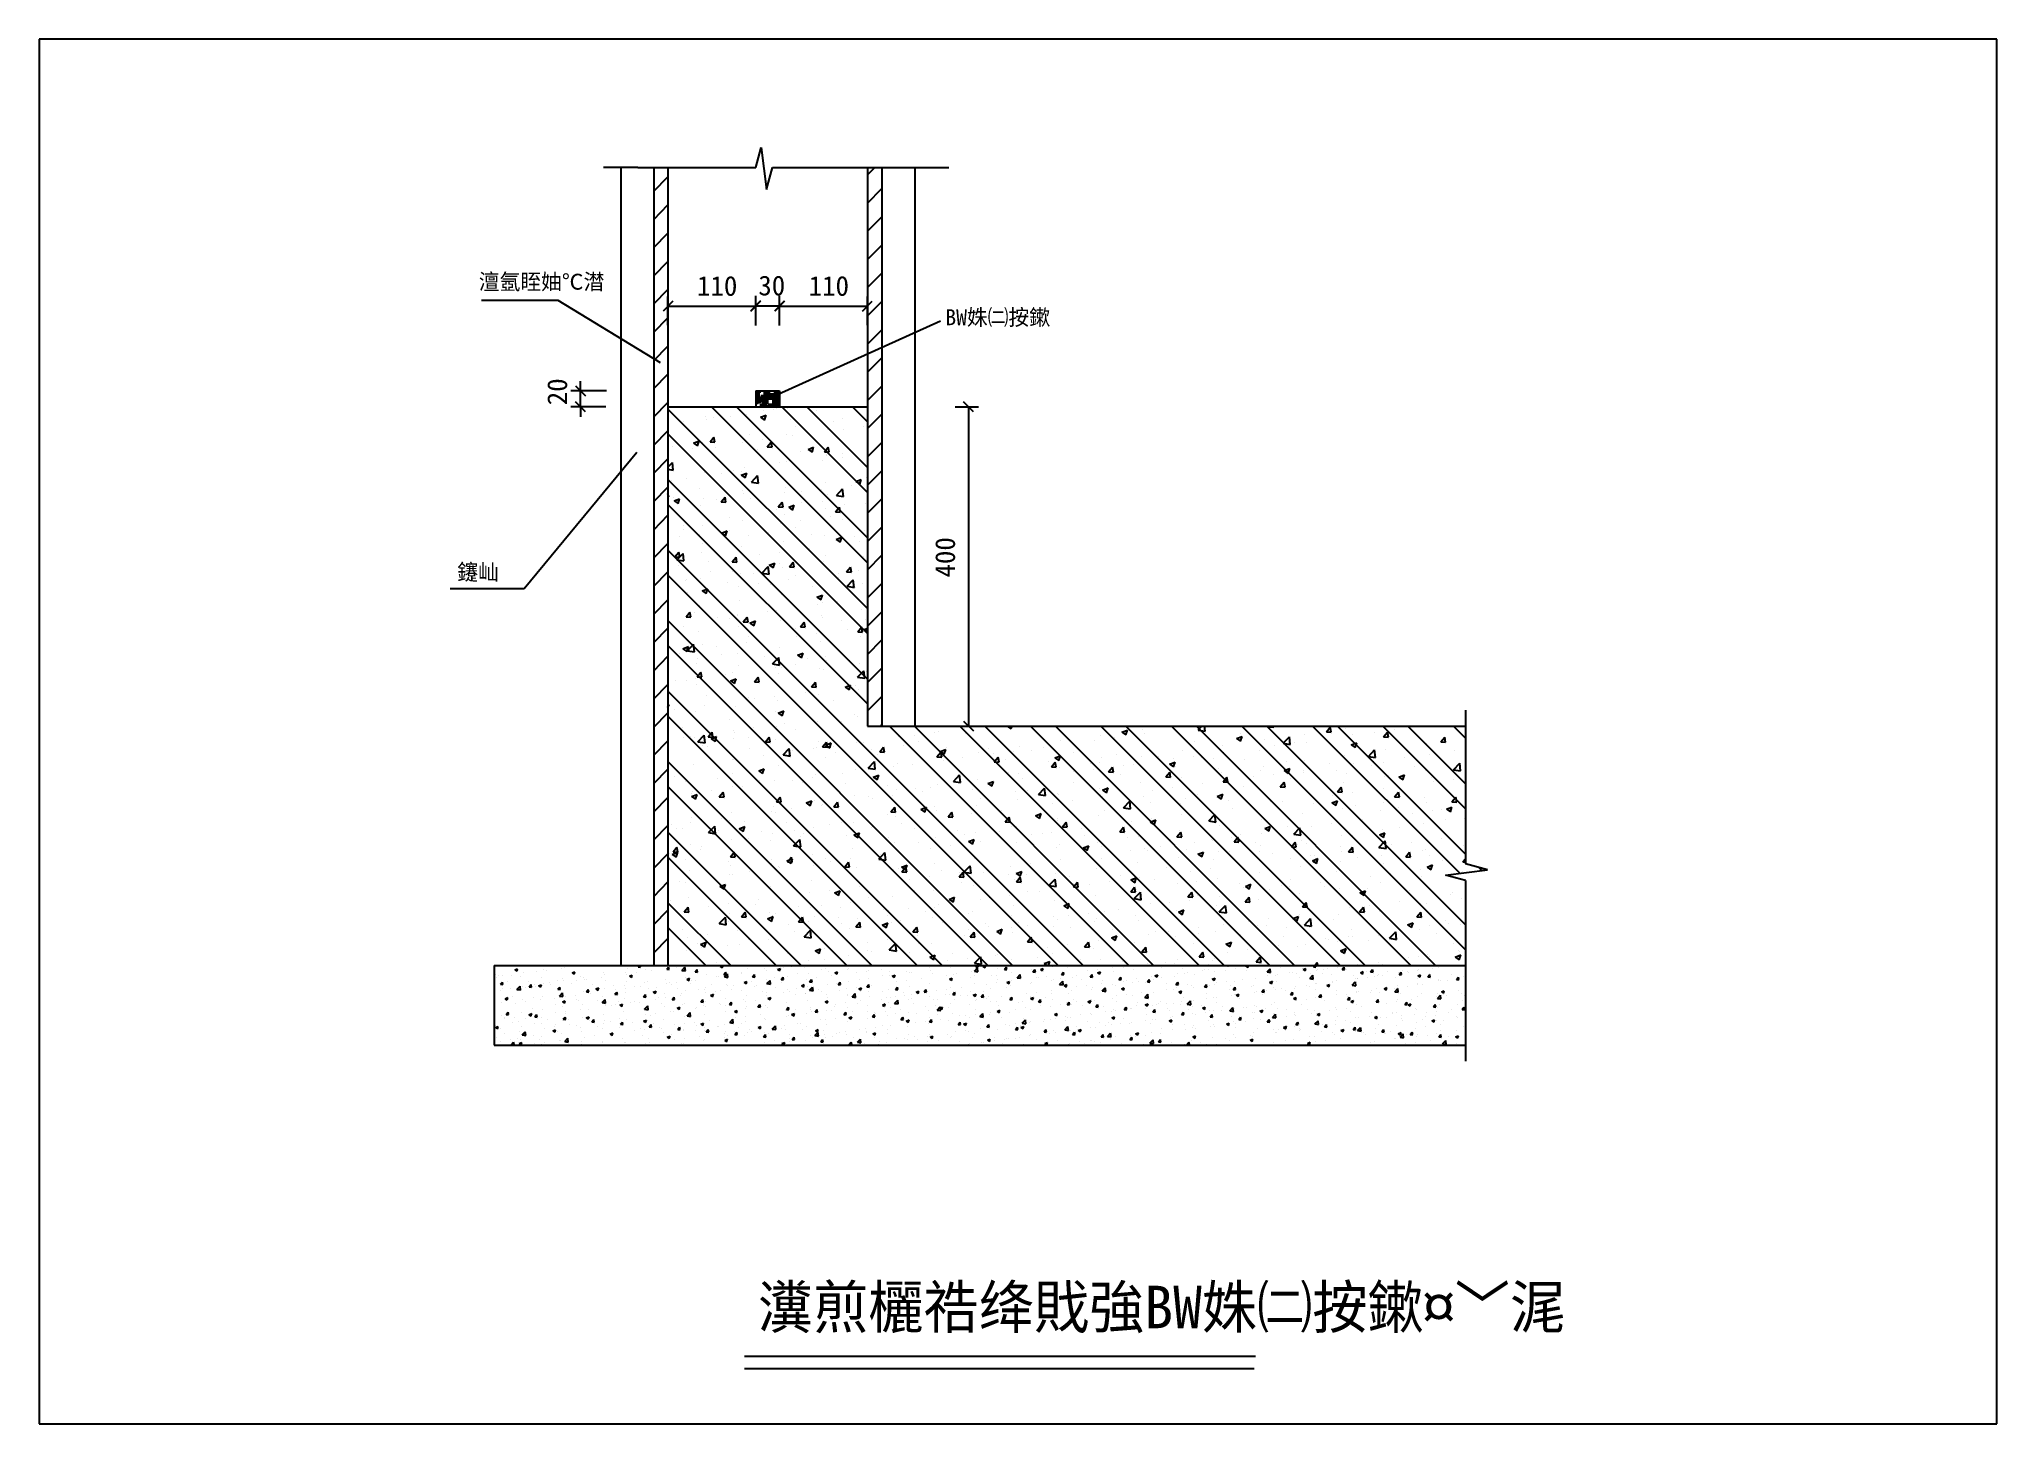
# Model space of a CAD drawing. Header units: metres. Extents: x 0 to 297, y 0 to 210.
import ezdxf

# ---------------------------------------------------------------- set-up
doc = ezdxf.new("R2010")
doc.units = ezdxf.units.M
doc.layers.add(' ', color=7, linetype='Continuous')

msp = doc.modelspace()

# ---------------------------------------------------------------- texts
for s, height, p in [('澶氬眰妯℃澘', 2.42, (66.71, 172.01)), ('110', 3, (99.8, 171.08)), ('30', 3, (109.1, 171.14)), ('110', 3, (116.74, 171.08)), ('BW姝㈡按鏉', 2.42, (137.47, 166.62)), ('鑳屾', 2.42, (63.44, 127.96)), ('瀵煎欐祰绛戝強BW姝㈡按鏉¤﹀浘', 6.44, (109.05, 14.5))]:
    msp.add_text(s, height=height).set_placement(p)
for s, p in [('20', (80.09, 154.48)), ('400', (138.94, 128.35))]:
    msp.add_text(s, height=3, rotation=90).set_placement(p)

# ---------------------------------------------------------------- linework, layer by layer
at = {"layer": ' '}
for p, q in [((108.74, 190.53), (109.56, 193.58)), ((109.56, 193.58), (110.34, 187.19)), ((88.23, 190.53), (88.23, 69.53)), ((90.81, 190.53), (108.74, 190.53)), ((93.23, 190.53), (93.23, 69.53)), ((95.4, 190.53), (95.4, 69.53)), ((110.34, 187.19), (111.26, 190.53)), ((111.26, 190.53), (130.25, 190.53)), ((125.65, 190.53), (125.65, 105.83)), ((125.65, 189.43), (126.76, 190.53)), ((127.83, 190.53), (127.83, 105.83)), ((132.83, 190.53), (132.83, 105.83)), ((93.23, 186.95), (95.4, 189.13)), ((125.65, 185.15), (127.83, 187.33)), ((93.23, 182.67), (95.4, 184.85)), ((125.65, 180.87), (127.83, 183.05)), ((93.23, 178.39), (95.4, 180.57)), ((125.65, 176.6), (127.83, 178.77)), ((93.23, 174.11), (95.4, 176.29)), ((125.65, 172.32), (127.83, 174.5)), ((94.27, 160.93), (78.75, 170.38)), ((93.23, 169.84), (95.4, 172.01)), ((125.65, 168.04), (127.83, 170.22)), ((93.23, 165.56), (95.4, 167.74)), ((110.53, 155.44), (136.74, 167.27)), ((93.23, 161.28), (95.4, 163.46)), ((125.65, 163.76), (127.83, 165.94)), ((125.65, 159.48), (127.83, 161.66)), ((93.23, 157), (95.4, 159.18)), ((93.23, 152.72), (95.4, 154.9)), ((108.71, 156.65), (112.34, 156.65)), ((108.71, 156.65), (108.71, 154.23)), ((108.71, 156.49), (109.49, 156.49)), ((108.71, 155.69), (112.34, 155.69)), ((108.71, 155.43), (111.61, 155.43)), ((108.71, 155.16), (110.55, 155.16)), ((108.71, 154.9), (109.49, 154.9)), ((108.96, 154.63), (108.96, 156.65)), ((109.23, 155.69), (109.23, 156.65)), ((109.49, 155.96), (112.34, 155.96)), ((109.49, 154.23), (109.49, 154.63)), ((109.75, 154.23), (109.75, 155.69)), ((110.02, 154.23), (110.02, 156.65)), ((110.28, 154.23), (110.28, 156.65)), ((110.55, 154.63), (110.55, 156.65)), ((110.55, 156.22), (112.34, 156.22)), ((110.55, 154.63), (112.34, 154.63)), ((110.81, 155.69), (110.81, 156.65)), ((111.08, 154.23), (111.08, 154.63)), ((111.34, 154.23), (111.34, 155.69)), ((111.61, 154.23), (111.61, 156.65)), ((111.61, 156.49), (112.34, 156.49)), ((111.61, 154.9), (112.34, 154.9)), ((111.87, 154.23), (111.87, 156.65)), ((112.14, 154.63), (112.14, 156.65)), ((112.34, 156.65), (112.34, 154.23)), ((125.65, 155.21), (127.83, 157.38)), ((95.4, 154.23), (125.65, 154.23)), ((125.65, 123.65), (95.4, 153.9)), ((97.69, 152.03), (97.69, 152.03)), ((97.77, 151.52), (97.77, 151.52)), ((101.06, 152.81), (101.06, 152.81)), ((101.21, 152.35), (101.21, 152.35)), ((125.65, 130.57), (101.99, 154.23)), ((102.27, 152.63), (102.27, 152.63)), ((104.82, 152.73), (104.82, 152.73)), ((104.97, 154.16), (104.97, 154.16)), ((125.65, 134.35), (105.77, 154.23)), ((107.32, 153.13), (107.32, 153.13)), ((107.52, 152.54), (107.52, 152.54)), ((108.71, 154.23), (112.34, 154.23)), ((109.43, 152.65), (110.28, 152.97)), ((109.43, 152.65), (110.03, 152.24)), ((109.49, 154.37), (112.34, 154.37)), ((109.91, 153.64), (109.91, 153.64)), ((110.03, 152.24), (110.28, 152.97)), ((111.43, 153.89), (111.43, 153.89)), ((111.88, 153.94), (111.88, 153.94)), ((125.65, 141.26), (112.68, 154.23)), ((112.94, 154.04), (112.94, 154.04)), ((113.6, 154.03), (113.6, 154.03)), ((113.98, 152.26), (113.98, 152.26)), ((125.65, 145.04), (116.46, 154.23)), ((117.89, 153.62), (117.89, 153.62)), ((120.44, 151.99), (120.44, 151.99)), ((121.84, 152.49), (121.84, 152.49)), ((125.65, 151.96), (123.38, 154.23)), ((124.34, 153.34), (124.34, 153.34)), ((125.65, 150.93), (127.83, 153.11)), ((93.23, 148.45), (95.4, 150.62)), ((125.65, 119.87), (95.4, 150.12)), ((99.27, 148.74), (100.11, 149.07)), ((99.27, 148.74), (99.87, 148.34)), ((99.87, 148.34), (100.11, 149.07)), ((100.67, 148.86), (100.67, 148.86)), ((101.78, 148.94), (102.37, 149.64)), ((101.78, 148.94), (102.51, 148.88)), ((102.51, 148.88), (102.37, 149.64)), ((106.73, 148.87), (106.73, 148.87)), ((107.17, 149.1), (107.17, 149.1)), ((107.72, 150.07), (107.72, 150.07)), ((109.76, 149.26), (109.76, 149.26)), ((110.46, 148.18), (111.05, 148.88)), ((111.19, 148.12), (111.05, 148.88)), ((113.45, 150.01), (113.45, 150.01)), ((114.34, 149.87), (114.34, 149.87)), ((114.78, 151.28), (114.78, 151.28)), ((119.67, 150.86), (119.67, 150.86)), ((121.98, 150.87), (121.98, 150.87)), ((125.01, 151.27), (125.01, 151.27)), ((125.65, 146.65), (127.83, 148.83)), ((93.23, 144.17), (95.4, 146.35)), ((95.4, 145.1), (96.08, 145.8)), ((96.21, 144.65), (96.08, 145.8)), ((96.1, 148.28), (96.1, 148.28)), ((99.09, 147.86), (99.09, 147.86)), ((101.06, 148.32), (101.06, 148.32)), ((102.56, 148.01), (102.56, 148.01)), ((109.02, 147.74), (109.02, 147.74)), ((110.46, 148.18), (111.19, 148.12)), ((112.35, 145.84), (112.35, 145.84)), ((113.31, 145.98), (113.31, 145.98)), ((115.48, 147.47), (115.48, 147.47)), ((116.65, 147.77), (117.5, 148.1)), ((116.65, 147.77), (117.26, 147.37)), ((117.26, 147.37), (117.5, 148.1)), ((118.8, 146.1), (118.8, 146.1)), ((119.14, 147.43), (119.72, 148.12)), ((119.14, 147.43), (119.86, 147.36)), ((119.4, 147.05), (119.4, 147.05)), ((119.52, 146.83), (119.52, 146.83)), ((119.86, 147.36), (119.72, 148.12)), ((121.83, 146.5), (121.83, 146.5)), ((121.94, 147.19), (121.94, 147.19)), ((125.63, 147.6), (125.63, 147.6)), ((95.4, 144.78), (96.21, 144.65)), ((125.65, 112.96), (95.4, 143.21)), ((95.9, 143.09), (95.9, 143.09)), ((98.23, 143.41), (98.23, 143.41)), ((100.91, 144.3), (100.91, 144.3)), ((103.55, 144.09), (103.55, 144.09)), ((105.29, 144.62), (105.29, 144.62)), ((106.49, 143.87), (107.34, 144.2)), ((106.49, 143.87), (107.09, 143.47)), ((106.58, 144.49), (106.58, 144.49)), ((107.02, 145.07), (107.02, 145.07)), ((107.09, 143.47), (107.34, 144.2)), ((108.05, 142.82), (108.99, 143.8)), ((108.05, 142.82), (109.12, 142.65)), ((109.12, 142.65), (108.99, 143.8)), ((111.16, 145.09), (111.16, 145.09)), ((119.37, 142.8), (119.37, 142.8)), ((123.88, 142.9), (124.72, 143.23)), ((123.88, 142.9), (124.48, 142.5)), ((124.48, 142.5), (124.72, 143.23)), ((125.49, 143.58), (125.49, 143.58)), ((125.65, 142.37), (127.83, 144.55)), ((93.23, 139.89), (95.4, 142.07)), ((95.51, 140.54), (95.4, 141.09)), ((95.4, 140.55), (95.51, 140.54)), ((96.3, 140.48), (96.3, 140.48)), ((96.32, 139.97), (97.17, 140.29)), ((96.32, 139.97), (96.92, 139.56)), ((96.92, 139.56), (97.17, 140.29)), ((100.2, 141.83), (100.2, 141.83)), ((100.76, 140.27), (100.76, 140.27)), ((102.75, 140.2), (102.75, 140.2)), ((103.39, 139.72), (103.39, 139.72)), ((103.46, 139.84), (104.05, 140.54)), ((103.46, 139.84), (104.19, 139.78)), ((104.19, 139.78), (104.05, 140.54)), ((106.66, 141.56), (106.66, 141.56)), ((106.88, 141.04), (106.88, 141.04)), ((107.97, 140.32), (107.97, 140.32)), ((109.21, 139.93), (109.21, 139.93)), ((112.14, 139.08), (112.72, 139.78)), ((112.86, 139.02), (112.72, 139.78)), ((113.12, 141.28), (113.12, 141.28)), ((113.16, 141.95), (113.16, 141.95)), ((115.62, 141.33), (115.62, 141.33)), ((115.67, 139.66), (115.67, 139.66)), ((118.65, 141.73), (118.65, 141.73)), ((118.9, 139.83), (118.9, 139.83)), ((119.58, 141.01), (119.58, 141.01)), ((120.96, 140.81), (121.9, 141.8)), ((120.96, 140.81), (122.04, 140.65)), ((122.04, 140.65), (121.9, 141.8)), ((123.23, 142.33), (123.23, 142.33)), ((125.65, 138.09), (127.83, 140.27)), ((93.23, 135.61), (95.4, 137.79)), ((125.65, 109.18), (95.4, 139.43)), ((100.36, 139.32), (100.36, 139.32)), ((104.79, 137.4), (104.79, 137.4)), ((106.73, 137.01), (106.73, 137.01)), ((111.85, 138.62), (111.85, 138.62)), ((112.14, 139.08), (112.86, 139.02)), ((113.01, 137.92), (113.01, 137.92)), ((113.71, 139), (114.56, 139.32)), ((113.71, 139), (114.31, 138.59)), ((114.31, 138.59), (114.56, 139.32)), ((115.46, 136.96), (115.46, 136.96)), ((119.23, 138.77), (119.23, 138.77)), ((120.05, 137.56), (120.05, 137.56)), ((120.82, 138.32), (121.4, 139.02)), ((120.82, 138.32), (121.54, 138.26)), ((121.54, 138.26), (121.4, 139.02)), ((121.8, 137.17), (121.8, 137.17)), ((122.13, 139.38), (122.13, 139.38)), ((125.34, 139.55), (125.34, 139.55)), ((97.18, 134.55), (97.18, 134.55)), ((97.73, 136.19), (97.73, 136.19)), ((97.8, 135.68), (97.8, 135.68)), ((100.21, 134.95), (100.21, 134.95)), ((100.62, 136.24), (100.62, 136.24)), ((103.54, 135.1), (104.39, 135.42)), ((103.54, 135.1), (104.15, 134.69)), ((104.15, 134.69), (104.39, 135.42)), ((104.26, 135.4), (104.26, 135.4)), ((104.79, 135.55), (104.79, 135.55)), ((107.69, 134.75), (107.69, 134.75)), ((110.71, 135.13), (110.71, 135.13)), ((112.43, 136.56), (112.43, 136.56)), ((112.87, 133.89), (112.87, 133.89)), ((114.75, 135.96), (114.75, 135.96)), ((117.17, 134.86), (117.17, 134.86)), ((119.08, 134.75), (119.08, 134.75)), ((120.93, 134.13), (121.78, 134.45)), ((120.93, 134.13), (121.53, 133.72)), ((121.54, 133.72), (121.78, 134.45)), ((123.63, 134.59), (123.63, 134.59)), ((124.5, 133.79), (124.5, 133.79)), ((125.19, 135.52), (125.19, 135.52)), ((125.65, 133.82), (127.83, 135.99)), ((93.23, 131.33), (95.4, 133.51)), ((158.38, 69.53), (95.4, 132.51)), ((96.46, 131.5), (97.05, 132.2)), ((96.46, 131.5), (97.19, 131.44)), ((96.74, 131.03), (97.68, 132.01)), ((96.74, 131.03), (97.81, 130.86)), ((97.19, 131.44), (97.05, 132.2)), ((97.81, 130.86), (97.68, 132.01)), ((100.47, 132.21), (100.47, 132.21)), ((100.63, 133.54), (100.63, 133.54)), ((101.61, 130.78), (101.61, 130.78)), ((105.14, 130.74), (105.72, 131.44)), ((105.14, 130.74), (105.86, 130.68)), ((105.86, 130.68), (105.72, 131.44)), ((106.58, 132.99), (106.58, 132.99)), ((109.25, 131.78), (109.25, 131.78)), ((112.28, 132.18), (112.28, 132.18)), ((113.82, 129.98), (114.4, 130.68)), ((114.54, 129.92), (114.4, 130.68)), ((116.86, 132.79), (116.86, 132.79)), ((118.93, 130.72), (118.93, 130.72)), ((119.37, 131.72), (119.37, 131.72)), ((125.04, 131.49), (125.04, 131.49)), ((125.65, 129.54), (127.83, 131.72)), ((93.23, 127.06), (95.4, 129.23)), ((154.6, 69.53), (95.4, 128.73)), ((95.44, 129.49), (95.44, 129.49)), ((97.03, 130.17), (97.03, 130.17)), ((97.99, 127.87), (97.99, 127.87)), ((98.2, 128.09), (98.2, 128.09)), ((100.32, 128.18), (100.32, 128.18)), ((101.9, 129.22), (101.9, 129.22)), ((105.25, 129.3), (105.25, 129.3)), ((106.43, 128.96), (106.43, 128.96)), ((108.36, 128.95), (108.36, 128.95)), ((109.65, 129.03), (110.59, 130.01)), ((109.65, 129.03), (110.73, 128.86)), ((110.73, 128.86), (110.59, 130.01)), ((110.77, 130.23), (111.61, 130.55)), ((110.77, 130.23), (111.37, 129.82)), ((111.37, 129.82), (111.61, 130.55)), ((112.31, 130.51), (112.31, 130.51)), ((112.72, 129.87), (112.72, 129.87)), ((113.68, 128.01), (113.68, 128.01)), ((113.82, 129.98), (114.54, 129.92)), ((114.82, 128.68), (114.82, 128.68)), ((121.28, 128.4), (121.28, 128.4)), ((121.32, 129.02), (121.32, 129.02)), ((122.5, 129.22), (123.08, 129.92)), ((122.5, 129.22), (123.22, 129.16)), ((122.56, 127.02), (123.51, 128.01)), ((123.22, 129.16), (123.08, 129.92)), ((123.64, 126.86), (123.51, 128.01)), ((124.35, 129.42), (124.35, 129.42)), ((93.23, 122.78), (95.4, 124.96)), ((98.43, 126.01), (98.43, 126.01)), ((100.6, 126.32), (101.45, 126.65)), ((100.6, 126.32), (101.2, 125.92)), ((101.2, 125.92), (101.45, 126.65)), ((104.45, 127.6), (104.45, 127.6)), ((106.07, 127.01), (106.07, 127.01)), ((106.29, 124.93), (106.29, 124.93)), ((109.1, 127.41), (109.1, 127.41)), ((110.91, 127.32), (110.91, 127.32)), ((112.57, 125.84), (112.57, 125.84)), ((117.37, 127.05), (117.37, 127.05)), ((117.99, 125.35), (118.84, 125.68)), ((117.99, 125.35), (118.59, 124.95)), ((118.59, 124.95), (118.84, 125.68)), ((118.78, 126.69), (118.78, 126.69)), ((122.56, 127.02), (123.64, 126.86)), ((123.83, 126.78), (123.83, 126.78)), ((124.9, 127.46), (124.9, 127.46)), ((125.65, 125.26), (127.83, 127.44)), ((147.69, 69.53), (95.4, 121.82)), ((98.14, 122.4), (98.72, 123.09)), ((98.14, 122.4), (98.86, 122.34)), ((98.86, 122.34), (98.72, 123.09)), ((99.49, 123.07), (99.49, 123.07)), ((100.18, 124.16), (100.18, 124.16)), ((102.88, 122.24), (102.88, 122.24)), ((104.75, 122.08), (104.75, 122.08)), ((105.91, 122.64), (105.91, 122.64)), ((105.95, 122.8), (105.95, 122.8)), ((106.82, 121.64), (107.4, 122.33)), ((107.54, 121.58), (107.4, 122.33)), ((107.82, 121.45), (108.67, 121.78)), ((108.42, 121.04), (108.67, 121.78)), ((110.5, 123.24), (110.5, 123.24)), ((111.81, 123.29), (111.81, 123.29)), ((112.41, 122.53), (112.41, 122.53)), ((112.43, 121.81), (112.43, 121.81)), ((118.14, 124.25), (118.14, 124.25)), ((118.64, 122.66), (118.64, 122.66)), ((118.87, 124.5), (118.87, 124.5)), ((118.87, 122.25), (118.87, 122.25)), ((121.17, 124.65), (121.17, 124.65)), ((121.77, 121.85), (121.77, 121.85)), ((124.75, 123.44), (124.75, 123.44)), ((125.33, 121.98), (125.33, 121.98)), ((125.65, 120.98), (127.83, 123.16)), ((93.23, 118.5), (95.4, 120.68)), ((97.7, 120.87), (97.7, 120.87)), ((100.03, 120.13), (100.03, 120.13)), ((106.14, 120.9), (106.14, 120.9)), ((106.82, 121.64), (107.54, 121.58)), ((107.65, 119.43), (107.65, 119.43)), ((107.82, 121.45), (108.42, 121.04)), ((114.71, 120.64), (114.71, 120.64)), ((114.95, 119.47), (114.95, 119.47)), ((115.5, 120.88), (116.08, 121.58)), ((115.5, 120.88), (116.22, 120.82)), ((116.22, 120.82), (116.08, 121.58)), ((117.98, 119.87), (117.98, 119.87)), ((122.57, 120.48), (122.57, 120.48)), ((124.18, 120.12), (124.76, 120.82)), ((124.18, 120.12), (124.9, 120.06)), ((124.6, 119.41), (124.6, 119.41)), ((124.9, 120.06), (124.76, 120.82)), ((125.21, 120.48), (125.65, 120.65)), ((125.21, 120.48), (125.65, 120.18)), ((125.65, 116.7), (127.83, 118.88)), ((93.23, 114.22), (95.4, 116.4)), ((143.91, 69.53), (95.4, 118.04)), ((97.14, 116.89), (97.14, 116.89)), ((97.66, 117.55), (98.5, 117.87)), ((97.66, 117.55), (98.26, 117.14)), ((98.26, 117.14), (98.5, 117.87)), ((98.34, 117.24), (99.28, 118.22)), ((98.34, 117.24), (99.42, 117.07)), ((99.42, 117.07), (99.28, 118.22)), ((99.7, 117.47), (99.7, 117.47)), ((99.88, 116.1), (99.88, 116.1)), ((100.6, 118.21), (100.6, 118.21)), ((102.73, 117.87), (102.73, 117.87)), ((103.59, 116.62), (103.59, 116.62)), ((105.99, 116.87), (105.99, 116.87)), ((107.31, 118.47), (107.31, 118.47)), ((110.05, 116.34), (110.05, 116.34)), ((111.25, 115.24), (112.2, 116.22)), ((112.33, 115.07), (112.2, 116.22)), ((112.28, 117.78), (112.28, 117.78)), ((115.04, 116.58), (115.89, 116.9)), ((115.04, 116.58), (115.65, 116.17)), ((115.65, 116.17), (115.89, 116.9)), ((116.51, 116.07), (116.51, 116.07)), ((118.49, 118.63), (118.49, 118.63)), ((119.33, 116.4), (119.33, 116.4)), ((99.55, 113.09), (99.55, 113.09)), ((99.69, 115.26), (99.69, 115.26)), ((99.82, 113.3), (100.4, 113.99)), ((99.82, 113.3), (100.54, 113.23)), ((100.54, 113.23), (100.4, 113.99)), ((104.13, 113.7), (104.13, 113.7)), ((104.88, 112.68), (105.73, 113)), ((105.22, 113.98), (105.22, 113.98)), ((105.48, 112.27), (105.73, 113)), ((106.15, 114.99), (106.15, 114.99)), ((108.5, 112.54), (109.08, 113.23)), ((109.22, 112.47), (109.08, 113.23)), ((111.25, 115.24), (112.33, 115.07)), ((111.77, 114.7), (111.77, 114.7)), ((112.13, 113.75), (112.13, 113.75)), ((112.27, 115.19), (112.27, 115.19)), ((112.61, 114.72), (112.61, 114.72)), ((114.8, 115.1), (114.8, 115.1)), ((118.34, 114.61), (118.34, 114.61)), ((119.06, 114.44), (119.06, 114.44)), ((119.38, 115.7), (119.38, 115.7)), ((122.97, 115.8), (122.97, 115.8)), ((124.17, 113.23), (125.11, 114.22)), ((124.17, 113.23), (125.24, 113.07)), ((124.46, 115.38), (124.46, 115.38)), ((125.24, 113.07), (125.11, 114.22)), ((125.52, 114.17), (125.52, 114.17)), ((125.65, 112.43), (127.83, 114.6)), ((93.23, 109.94), (95.4, 112.12)), ((136.99, 69.53), (95.4, 111.12)), ((96.52, 112.69), (96.52, 112.69)), ((98.16, 112.77), (98.16, 112.77)), ((99.73, 112.07), (99.73, 112.07)), ((101.19, 110.46), (101.19, 110.46)), ((104.88, 112.68), (105.48, 112.27)), ((105.85, 112.85), (105.85, 112.85)), ((107.65, 110.19), (107.65, 110.19)), ((108.5, 112.54), (109.22, 112.47)), ((108.59, 109.93), (108.59, 109.93)), ((111.62, 110.33), (111.62, 110.33)), ((114.11, 109.92), (114.11, 109.92)), ((116.2, 110.93), (116.2, 110.93)), ((117.18, 111.78), (117.76, 112.47)), ((117.18, 111.78), (117.9, 111.72)), ((117.9, 111.72), (117.76, 112.47)), ((118.2, 110.58), (118.2, 110.58)), ((122.27, 111.71), (123.11, 112.03)), ((122.27, 111.71), (122.87, 111.3)), ((122.87, 111.3), (123.11, 112.03)), ((123.84, 111.94), (123.84, 111.94)), ((124.31, 111.35), (124.31, 111.35)), ((125.65, 108.15), (127.83, 110.33)), ((93.23, 105.67), (95.4, 107.84)), ((95.4, 109.04), (95.56, 109.1)), ((95.4, 108.64), (95.56, 109.1)), ((133.21, 69.53), (95.4, 107.34)), ((96.36, 108.32), (96.36, 108.32)), ((99.59, 108.04), (99.59, 108.04)), ((100.95, 108.92), (100.95, 108.92)), ((105.7, 108.82), (105.7, 108.82)), ((111.77, 107.97), (111.77, 107.97)), ((111.98, 109.73), (111.98, 109.73)), ((112.1, 107.8), (112.95, 108.13)), ((112.1, 107.8), (112.7, 107.4)), ((112.7, 107.4), (112.95, 108.13)), ((118.83, 109.18), (118.83, 109.18)), ((120.57, 109.65), (120.57, 109.65)), ((120.66, 107.17), (120.66, 107.17)), ((123.69, 107.56), (123.69, 107.56)), ((124.16, 107.32), (124.16, 107.32)), ((216.4, 108.25), (216.4, 84.92)), ((97.66, 105.55), (97.66, 105.55)), ((97.76, 104.15), (97.76, 104.15)), ((98.83, 104.28), (98.83, 104.28)), ((99.44, 104.02), (99.44, 104.02)), ((99.95, 103.45), (100.89, 104.43)), ((101.02, 103.28), (100.89, 104.43)), ((101.5, 104.2), (102.08, 104.89)), ((101.5, 104.2), (102.22, 104.13)), ((101.93, 103.9), (102.78, 104.23)), ((102.22, 104.13), (102.08, 104.89)), ((102.54, 103.5), (102.78, 104.23)), ((104.72, 106.76), (104.72, 106.76)), ((105.29, 104.01), (105.29, 104.01)), ((105.41, 105.16), (105.41, 105.16)), ((105.55, 104.79), (105.55, 104.79)), ((107.62, 104.1), (107.62, 104.1)), ((108.43, 105.56), (108.43, 105.56)), ((110.18, 103.44), (110.76, 104.13)), ((110.9, 103.37), (110.76, 104.13)), ((111.84, 105.7), (111.84, 105.7)), ((113.02, 106.16), (113.02, 106.16)), ((114.67, 105.31), (114.67, 105.31)), ((118.05, 106.55), (118.05, 106.55)), ((121.73, 106.53), (121.73, 106.53)), ((125.65, 105.83), (216.4, 105.83)), ((127.62, 105.83), (127.83, 106.05)), ((165.3, 69.53), (129, 105.83)), ((130.3, 104.2), (130.3, 104.2)), ((132.73, 104.4), (132.73, 104.4)), ((169.08, 69.53), (132.78, 105.83)), ((135.76, 104.8), (135.76, 104.8)), ((136.51, 105.06), (136.51, 105.06)), ((175.99, 69.53), (139.69, 105.83)), ((140.34, 105.4), (140.34, 105.4)), ((140.46, 104.71), (140.46, 104.71)), ((142.62, 105.83), (142.62, 105.83)), ((179.77, 69.53), (143.47, 105.83)), ((146.93, 105.83), (147.48, 105.46)), ((147.48, 105.46), (147.61, 105.83)), ((186.69, 69.53), (150.39, 105.83)), ((190.47, 69.53), (154.17, 105.83)), ((197.38, 69.53), (161.08, 105.83)), ((161.08, 104.34), (161.08, 104.34)), ((163.08, 104.04), (163.08, 104.04)), ((164.27, 104.9), (165.12, 105.22)), ((164.27, 104.9), (164.87, 104.49)), ((201.16, 69.53), (164.86, 105.83)), ((164.87, 104.49), (165.12, 105.22)), ((167.37, 105.24), (167.37, 105.24)), ((167.66, 104.65), (167.66, 104.65)), ((208.08, 69.53), (171.78, 105.83)), ((175.31, 105.65), (175.31, 105.65)), ((211.86, 69.53), (175.56, 105.83)), ((175.82, 105.22), (176.41, 105.83)), ((175.82, 105.22), (176.9, 105.06)), ((176.9, 105.06), (176.81, 105.83)), ((181.66, 103.93), (182.5, 104.25)), ((182.26, 103.52), (182.51, 104.25)), ((182.3, 104.76), (182.3, 104.76)), ((216.4, 71.9), (182.47, 105.83)), ((216.4, 75.68), (186.25, 105.83)), ((186.61, 105.7), (186.72, 105.83)), ((186.61, 105.7), (187.33, 105.64)), ((187.33, 105.64), (187.3, 105.83)), ((188.74, 103.22), (189.68, 104.2)), ((189.81, 103.05), (189.68, 104.2)), ((192.04, 104.6), (192.04, 104.6)), ((215.51, 83.49), (193.17, 105.83)), ((195.29, 104.94), (195.87, 105.64)), ((195.29, 104.94), (196.01, 104.88)), ((196.01, 104.88), (195.87, 105.64)), ((216.4, 86.38), (196.95, 105.83)), ((198.16, 105.38), (198.16, 105.38)), ((199.32, 104.53), (199.32, 104.53)), ((202.63, 104.9), (202.63, 104.9)), ((216.4, 93.29), (203.86, 105.83)), ((203.97, 104.19), (204.55, 104.88)), ((203.97, 104.19), (204.69, 104.12)), ((204.69, 104.12), (204.55, 104.88)), ((205.66, 105.3), (205.66, 105.3)), ((206.37, 105.74), (206.37, 105.74)), ((216.4, 97.07), (207.64, 105.83)), ((210.99, 105.83), (210.99, 105.83)), ((212.64, 103.43), (213.23, 104.12)), ((213.37, 103.36), (213.23, 104.12)), ((216.4, 103.99), (214.56, 105.83)), ((93.23, 101.39), (95.4, 103.57)), ((99.95, 103.45), (101.02, 103.28)), ((100.56, 102.89), (100.56, 102.89)), ((101.38, 102.66), (101.38, 102.66)), ((101.93, 103.9), (102.54, 103.5)), ((107.84, 102.38), (107.84, 102.38)), ((109.83, 101.39), (109.83, 101.39)), ((110.18, 103.44), (110.9, 103.37)), ((111.69, 101.67), (111.69, 101.67)), ((111.75, 103.74), (111.75, 103.74)), ((112.86, 101.45), (113.8, 102.43)), ((112.86, 101.45), (113.94, 101.28)), ((113.94, 101.28), (113.8, 102.43)), ((114.3, 102.11), (114.3, 102.11)), ((117.48, 102.39), (117.48, 102.39)), ((117.9, 102.52), (117.9, 102.52)), ((118.21, 103.46), (118.21, 103.46)), ((118.86, 102.68), (119.44, 103.37)), ((118.86, 102.68), (119.58, 102.61)), ((119.29, 101.08), (119.29, 101.08)), ((119.32, 102.93), (120.17, 103.26)), ((119.32, 102.93), (119.93, 102.53)), ((119.58, 102.61), (119.44, 103.37)), ((119.93, 102.53), (120.17, 103.26)), ((120.5, 102.79), (120.5, 102.79)), ((120.76, 101.84), (120.76, 101.84)), ((124.01, 103.3), (124.01, 103.3)), ((124.67, 103.19), (124.67, 103.19)), ((125.09, 103.4), (125.09, 103.4)), ((126.35, 102.29), (126.35, 102.29)), ((127.22, 101.56), (127.22, 101.56)), ((127.54, 101.92), (128.12, 102.61)), ((127.54, 101.92), (128.26, 101.85)), ((128.26, 101.85), (128.12, 102.61)), ((131.13, 102.92), (131.13, 102.92)), ((133.41, 103.5), (133.41, 103.5)), ((133.68, 101.29), (133.68, 101.29)), ((136.21, 101.16), (136.8, 101.85)), ((136.21, 101.16), (136.94, 101.1)), ((136.36, 101.03), (136.36, 101.03)), ((136.71, 101.96), (137.56, 102.29)), ((136.71, 101.96), (137.31, 101.56)), ((136.94, 101.09), (136.8, 101.85)), ((137.31, 101.56), (137.56, 102.29)), ((137.59, 102.64), (137.59, 102.64)), ((140.14, 101.02), (140.14, 101.02)), ((142.48, 101.8), (142.48, 101.8)), ((144.05, 102.37), (144.05, 102.37)), ((144.8, 101.64), (144.8, 101.64)), ((144.89, 100.4), (145.48, 101.09)), ((145.62, 100.34), (145.48, 101.09)), ((147.83, 102.04), (147.83, 102.04)), ((148.76, 102.71), (148.76, 102.71)), ((150.51, 102.1), (150.51, 102.1)), ((152.41, 102.64), (152.41, 102.64)), ((154.1, 101), (154.95, 101.32)), ((154.1, 101), (154.7, 100.59)), ((154.7, 100.59), (154.95, 101.32)), ((154.97, 103.56), (154.97, 103.56)), ((156.96, 101.83), (156.96, 101.83)), ((160.05, 103.65), (160.05, 103.65)), ((161.13, 101.13), (161.13, 101.13)), ((163.42, 101.55), (163.42, 101.55)), ((167.22, 101.21), (167.22, 101.21)), ((168.19, 102.34), (168.19, 102.34)), ((169.88, 101.28), (169.88, 101.28)), ((173.43, 102.07), (173.43, 102.07)), ((175.15, 101.28), (175.15, 101.28)), ((175.25, 103.55), (175.25, 103.55)), ((176.34, 101.01), (176.34, 101.01)), ((179.55, 102.84), (179.55, 102.84)), ((179.74, 101.88), (179.74, 101.88)), ((181.66, 103.93), (182.26, 103.52)), ((185.2, 102.11), (185.2, 102.11)), ((185.83, 103.75), (185.83, 103.75)), ((187.38, 102.89), (187.38, 102.89)), ((188.74, 103.22), (189.81, 103.05)), ((190.41, 103.29), (190.41, 103.29)), ((192.26, 103.32), (192.26, 103.32)), ((194.99, 103.89), (194.99, 103.89)), ((198.01, 101.35), (198.01, 101.35)), ((199.05, 102.96), (199.89, 103.28)), ((199.05, 102.96), (199.65, 102.55)), ((199.65, 102.55), (199.89, 103.28)), ((201.65, 101.22), (202.59, 102.2)), ((201.65, 101.22), (202.73, 101.05)), ((202.73, 101.05), (202.59, 102.2)), ((204.29, 102.25), (204.29, 102.25)), ((207.06, 101.13), (207.06, 101.13)), ((210.51, 103.11), (210.51, 103.11)), ((210.99, 101.5), (210.99, 101.5)), ((212.64, 103.43), (213.37, 103.36)), ((214.7, 102.13), (214.7, 102.13)), ((93.23, 97.11), (95.4, 99.29)), ((126.3, 69.53), (95.4, 100.43)), ((96.42, 98.13), (96.42, 98.13)), ((99.29, 99.99), (99.29, 99.99)), ((102.22, 100.39), (102.22, 100.39)), ((105.18, 98.66), (105.18, 98.66)), ((105.25, 100.78), (105.25, 100.78)), ((105.4, 100.76), (105.4, 100.76)), ((109.16, 99.03), (110, 99.36)), ((109.16, 99.03), (109.76, 98.62)), ((109.76, 98.62), (110, 99.36)), ((112.24, 99.87), (112.24, 99.87)), ((117.32, 98.02), (117.32, 98.02)), ((117.75, 98.49), (117.75, 98.49)), ((121.9, 98.62), (121.9, 98.62)), ((123.87, 99.27), (123.87, 99.27)), ((125.77, 99.44), (126.71, 100.43)), ((125.77, 99.44), (126.85, 99.28)), ((126.55, 98.06), (127.39, 98.39)), ((126.55, 98.06), (127.15, 97.66)), ((126.85, 99.28), (126.72, 100.43)), ((127.15, 97.66), (127.39, 98.39)), ((129.55, 99.63), (129.55, 99.63)), ((130.15, 100.18), (130.15, 100.18)), ((132.57, 100.03), (132.57, 100.03)), ((137.16, 100.63), (137.16, 100.63)), ((138.69, 97.44), (139.63, 98.42)), ((139.76, 97.27), (139.63, 98.42)), ((144.89, 100.4), (145.62, 100.34)), ((146.6, 100.75), (146.6, 100.75)), ((147.02, 98.71), (147.02, 98.71)), ((148.61, 98.68), (148.61, 98.68)), ((153.06, 100.47), (153.06, 100.47)), ((153.57, 99.64), (154.15, 100.33)), ((153.57, 99.64), (154.29, 99.58)), ((154.08, 99.92), (154.08, 99.92)), ((154.3, 99.58), (154.16, 100.33)), ((154.83, 99.53), (154.83, 99.53)), ((156.87, 98.87), (156.87, 98.87)), ((159.52, 100.2), (159.52, 100.2)), ((159.9, 99.27), (159.9, 99.27)), ((160.94, 100.31), (160.94, 100.31)), ((162.25, 98.88), (162.83, 99.58)), ((162.25, 98.88), (162.97, 98.82)), ((162.97, 98.82), (162.83, 99.58)), ((164.03, 98.47), (164.03, 98.47)), ((164.48, 99.88), (164.48, 99.88)), ((165.97, 99.93), (165.97, 99.93)), ((170.93, 98.12), (171.51, 98.82)), ((170.93, 98.12), (171.65, 98.06)), ((171.09, 99.68), (171.09, 99.68)), ((171.49, 100.03), (172.34, 100.35)), ((171.49, 100.03), (172.09, 99.62)), ((171.65, 98.06), (171.51, 98.82)), ((172.09, 99.62), (172.34, 100.35)), ((172.12, 100.88), (172.12, 100.88)), ((172.43, 99.65), (172.43, 99.65)), ((173.29, 98.04), (173.29, 98.04)), ((178.15, 100.89), (178.15, 100.89)), ((178.89, 99.38), (178.89, 99.38)), ((179.4, 98.81), (179.4, 98.81)), ((179.61, 97.36), (180.19, 98.06)), ((180.33, 97.3), (180.19, 98.06)), ((182.8, 100.73), (182.8, 100.73)), ((184.19, 98.12), (184.19, 98.12)), ((185.35, 99.11), (185.35, 99.11)), ((185.68, 99.72), (185.68, 99.72)), ((187.22, 98.52), (187.22, 98.52)), ((188.88, 99.06), (189.73, 99.38)), ((188.88, 99.06), (189.48, 98.65)), ((189.26, 100.46), (189.26, 100.46)), ((189.48, 98.65), (189.73, 99.38)), ((191.81, 99.12), (191.81, 99.12)), ((191.81, 98.84), (191.81, 98.84)), ((191.9, 100.57), (191.9, 100.57)), ((195.72, 100.19), (195.72, 100.19)), ((196.88, 99.08), (196.88, 99.08)), ((198.27, 98.56), (198.27, 98.56)), ((199.45, 100.13), (199.45, 100.13)), ((202.18, 99.91), (202.18, 99.91)), ((202.48, 100.52), (202.48, 100.52)), ((203.94, 100.29), (203.94, 100.29)), ((204.15, 98.23), (204.15, 98.23)), ((204.73, 98.29), (204.73, 98.29)), ((206.27, 98.09), (207.12, 98.41)), ((206.27, 98.09), (206.87, 97.68)), ((206.87, 97.68), (207.12, 98.41)), ((208.64, 99.64), (208.64, 99.64)), ((210.36, 99.08), (210.36, 99.08)), ((211.19, 98.02), (211.19, 98.02)), ((214.56, 99.21), (215.51, 100.2)), ((214.56, 99.21), (215.64, 99.05)), ((215.1, 99.37), (215.1, 99.37)), ((215.64, 99.05), (215.51, 100.2)), ((122.52, 69.53), (95.4, 96.65)), ((98.13, 97.45), (98.13, 97.45)), ((98.99, 95.13), (99.84, 95.45)), ((98.99, 95.13), (99.59, 94.72)), ((99.04, 95.61), (99.04, 95.61)), ((99.15, 95.96), (99.15, 95.96)), ((99.59, 94.72), (99.84, 95.45)), ((102.07, 96.01), (102.07, 96.01)), ((102.88, 97.86), (102.88, 97.86)), ((103.18, 95.09), (103.76, 95.79)), ((103.18, 95.09), (103.9, 95.03)), ((103.9, 95.03), (103.76, 95.79)), ((105.26, 96.73), (105.26, 96.73)), ((106.65, 96.62), (106.65, 96.62)), ((109.34, 97.59), (109.34, 97.59)), ((111.54, 97.64), (111.54, 97.64)), ((114.29, 97.62), (114.29, 97.62)), ((115.8, 97.31), (115.8, 97.31)), ((122.26, 97.04), (122.26, 97.04)), ((123.72, 95.24), (123.72, 95.24)), ((125.85, 95.07), (125.85, 95.07)), ((128.72, 96.77), (128.72, 96.77)), ((129.39, 95.26), (129.39, 95.26)), ((130, 96.15), (130, 96.15)), ((132.91, 96.28), (132.91, 96.28)), ((133.97, 95.86), (133.97, 95.86)), ((135.18, 96.49), (135.18, 96.49)), ((136.22, 97), (136.22, 97)), ((138.69, 97.44), (139.76, 97.28)), ((139.97, 97.49), (139.97, 97.49)), ((141.62, 96.87), (141.62, 96.87)), ((141.64, 96.22), (141.64, 96.22)), ((142.33, 97.77), (142.33, 97.77)), ((143.94, 97.09), (144.78, 97.42)), ((143.94, 97.09), (144.54, 96.69)), ((144.54, 96.69), (144.78, 97.42)), ((144.65, 97.26), (144.65, 97.26)), ((148.1, 95.95), (148.1, 95.95)), ((149.23, 97.87), (149.23, 97.87)), ((149.92, 96.05), (149.92, 96.05)), ((151.6, 95.44), (152.54, 96.42)), ((151.6, 95.44), (152.68, 95.27)), ((152.68, 95.27), (152.54, 96.42)), ((154.56, 95.67), (154.56, 95.67)), ((154.68, 95.5), (154.68, 95.5)), ((156.98, 97.26), (156.98, 97.26)), ((160.79, 96.28), (160.79, 96.28)), ((161.02, 95.4), (161.02, 95.4)), ((161.3, 95.1), (161.3, 95.1)), ((161.32, 96.12), (162.17, 96.45)), ((161.32, 96.12), (161.93, 95.72)), ((161.93, 95.72), (162.17, 96.45)), ((167.07, 97.19), (167.07, 97.19)), ((167.48, 95.13), (167.48, 95.13)), ((168.94, 96.11), (168.94, 96.11)), ((171.97, 96.51), (171.97, 96.51)), ((175.71, 95.45), (175.71, 95.45)), ((176.55, 97.11), (176.55, 97.11)), ((178.71, 95.15), (179.56, 95.48)), ((178.71, 95.15), (179.32, 94.75)), ((179.32, 94.75), (179.56, 95.48)), ((179.61, 97.36), (180.33, 97.3)), ((182.77, 96.66), (182.77, 96.66)), ((185.54, 95.69), (185.54, 95.69)), ((188.29, 96.6), (188.87, 97.3)), ((188.29, 96.6), (189.01, 96.54)), ((189.01, 96.54), (188.87, 97.3)), ((189.82, 97.87), (189.82, 97.87)), ((191.75, 96.54), (191.75, 96.54)), ((196.26, 95.35), (196.26, 95.35)), ((196.97, 95.84), (197.55, 96.54)), ((196.97, 95.84), (197.69, 95.78)), ((197.69, 95.78), (197.55, 96.54)), ((197.86, 97.32), (197.86, 97.32)), ((199.29, 95.75), (199.29, 95.75)), ((203.88, 96.36), (203.88, 96.36)), ((205.64, 95.08), (206.23, 95.78)), ((205.64, 95.08), (206.37, 95.02)), ((206.37, 95.02), (206.23, 95.78)), ((210.21, 95.05), (210.21, 95.05)), ((211.52, 97.36), (211.52, 97.36)), ((214.55, 97.76), (214.55, 97.76)), ((216.32, 95.82), (216.32, 95.82)), ((93.23, 92.83), (95.4, 95.01)), ((105.11, 92.71), (105.11, 92.71)), ((111.11, 92.85), (111.11, 92.85)), ((111.4, 93.61), (111.4, 93.61)), ((111.74, 92.65), (111.74, 92.65)), ((111.86, 94.33), (112.44, 95.03)), ((111.86, 94.33), (112.58, 94.27)), ((112.58, 94.27), (112.44, 95.03)), ((114.14, 93.25), (114.14, 93.25)), ((116.38, 94.16), (117.23, 94.48)), ((116.38, 94.16), (116.98, 93.75)), ((116.98, 93.75), (117.23, 94.48)), ((117.61, 94.47), (117.61, 94.47)), ((118.72, 93.85), (118.72, 93.85)), ((118.8, 93.86), (118.8, 93.86)), ((120.54, 93.58), (121.12, 94.27)), ((120.54, 93.58), (121.26, 93.51)), ((121.26, 93.51), (121.12, 94.27)), ((126.36, 94.86), (126.36, 94.86)), ((128.75, 92.41), (128.75, 92.41)), ((129.21, 92.82), (129.8, 93.51)), ((129.21, 92.82), (129.94, 92.75)), ((129.94, 92.75), (129.8, 93.51)), ((129.86, 92.12), (129.86, 92.12)), ((133.77, 93.19), (134.62, 93.52)), ((133.77, 93.19), (134.37, 92.78)), ((134.37, 92.78), (134.62, 93.51)), ((135.81, 93.63), (135.81, 93.63)), ((136.07, 92.97), (136.07, 92.97)), ((137.89, 92.06), (138.48, 92.75)), ((138.43, 92.09), (138.43, 92.09)), ((138.62, 91.99), (138.48, 92.75)), ((141.46, 92.49), (141.46, 92.49)), ((142.18, 93.75), (142.18, 93.75)), ((142.86, 94.84), (142.86, 94.84)), ((146.04, 93.09), (146.04, 93.09)), ((148.47, 94.65), (148.47, 94.65)), ((151.16, 92.22), (152, 92.55)), ((151.16, 92.22), (151.76, 91.81)), ((151.76, 91.81), (152.01, 92.55)), ((153.69, 94.1), (153.69, 94.1)), ((156.72, 94.5), (156.72, 94.5)), ((160.64, 92.25), (160.64, 92.25)), ((161.6, 93.03), (161.6, 93.03)), ((164.51, 93.44), (165.46, 94.42)), ((164.51, 93.44), (165.59, 93.27)), ((165.59, 93.27), (165.46, 94.42)), ((166.93, 93.16), (166.93, 93.16)), ((168.66, 94.24), (168.66, 94.24)), ((173.14, 94.01), (173.14, 94.01)), ((173.37, 92.34), (173.37, 92.34)), ((173.93, 94.86), (173.93, 94.86)), ((177.43, 91.43), (178.37, 92.42)), ((178.5, 91.27), (178.37, 92.42)), ((179.25, 94.79), (179.25, 94.79)), ((180.39, 94.58), (180.39, 94.58)), ((181.01, 93.34), (181.01, 93.34)), ((184.04, 93.74), (184.04, 93.74)), ((186.85, 94.31), (186.85, 94.31)), ((188.62, 94.35), (188.62, 94.35)), ((191.6, 92.52), (191.6, 92.52)), ((193.31, 94.04), (193.31, 94.04)), ((196.1, 94.19), (196.95, 94.51)), ((196.1, 94.19), (196.7, 93.78)), ((196.71, 93.78), (196.95, 94.51)), ((197.71, 93.29), (197.71, 93.29)), ((199.77, 93.76), (199.77, 93.76)), ((203.44, 93.07), (203.44, 93.07)), ((204, 94.2), (204, 94.2)), ((206.23, 93.49), (206.23, 93.49)), ((208.33, 92.59), (208.33, 92.59)), ((210.49, 94.28), (210.49, 94.28)), ((211.36, 92.99), (211.36, 92.99)), ((212.69, 93.22), (212.69, 93.22)), ((213.49, 93.22), (214.34, 93.54)), ((213.49, 93.22), (214.09, 92.81)), ((214.09, 92.81), (214.34, 93.54)), ((214.32, 94.32), (214.91, 95.02)), ((214.32, 94.32), (215.05, 94.26)), ((215.05, 94.26), (214.91, 95.02)), ((215.95, 93.59), (215.95, 93.59)), ((93.23, 88.55), (95.4, 90.73)), ((115.6, 69.53), (95.4, 89.73)), ((95.86, 90.84), (95.86, 90.84)), ((96.62, 90.32), (96.62, 90.32)), ((97.63, 90.23), (97.63, 90.23)), ((98.88, 91.24), (98.88, 91.24)), ((99, 91.93), (99, 91.93)), ((100.53, 91.68), (100.53, 91.68)), ((101.55, 89.66), (102.49, 90.64)), ((101.55, 89.66), (102.63, 89.49)), ((102.63, 89.49), (102.49, 90.64)), ((103.08, 90.05), (103.08, 90.05)), ((103.47, 91.84), (103.47, 91.84)), ((104.68, 91.44), (104.68, 91.44)), ((106.21, 90.26), (107.06, 90.58)), ((106.21, 90.26), (106.81, 89.85)), ((106.81, 89.85), (107.06, 90.58)), ((106.99, 91.4), (106.99, 91.4)), ((109.54, 89.78), (109.54, 89.78)), ((111.25, 89.59), (111.25, 89.59)), ((113.45, 91.13), (113.45, 91.13)), ((114.64, 89.99), (114.64, 89.99)), ((116, 89.5), (116, 89.5)), ((117.46, 90.44), (117.46, 90.44)), ((119.9, 90.86), (119.9, 90.86)), ((121.69, 91.2), (121.69, 91.2)), ((122.46, 89.23), (122.46, 89.23)), ((123.18, 90.08), (123.18, 90.08)), ((123.57, 91.21), (123.57, 91.21)), ((123.6, 89.29), (124.45, 89.61)), ((123.6, 89.29), (124.2, 88.88)), ((124.2, 88.88), (124.45, 89.61)), ((126.21, 90.48), (126.21, 90.48)), ((126.36, 90.58), (126.36, 90.58)), ((130.79, 91.09), (130.79, 91.09)), ((132.82, 90.31), (132.82, 90.31)), ((137.89, 92.06), (138.62, 91.99)), ((139.28, 90.04), (139.28, 90.04)), ((140.43, 89.39), (140.43, 89.39)), ((142.03, 89.72), (142.03, 89.72)), ((145.74, 89.76), (145.74, 89.76)), ((146.57, 91.3), (147.16, 91.99)), ((146.57, 91.3), (147.29, 91.23)), ((147.3, 91.23), (147.16, 91.99)), ((147.49, 90.6), (147.49, 90.6)), ((148.32, 90.62), (148.32, 90.62)), ((150.5, 89.33), (150.5, 89.33)), ((152.2, 89.49), (152.2, 89.49)), ((153.53, 89.73), (153.53, 89.73)), ((154.53, 91.48), (154.53, 91.48)), ((154.54, 91.81), (154.54, 91.81)), ((155.25, 90.54), (155.83, 91.23)), ((155.25, 90.54), (155.97, 90.47)), ((155.97, 90.47), (155.83, 91.23)), ((158.12, 90.33), (158.12, 90.33)), ((158.66, 89.22), (158.66, 89.22)), ((163.93, 89.78), (164.51, 90.47)), ((163.93, 89.78), (164.65, 89.72)), ((164.65, 89.72), (164.51, 90.47)), ((165.76, 91.34), (165.76, 91.34)), ((166.78, 89.13), (166.78, 89.13)), ((168.55, 91.25), (169.39, 91.58)), ((168.55, 91.25), (169.15, 90.85)), ((168.79, 91.74), (168.79, 91.74)), ((169.15, 90.85), (169.39, 91.58)), ((172.61, 89.02), (173.19, 89.71)), ((172.99, 89.98), (172.99, 89.98)), ((173.33, 88.96), (173.19, 89.71)), ((177.43, 91.43), (178.5, 91.27)), ((179.1, 90.76), (179.1, 90.76)), ((182.27, 89.44), (182.27, 89.44)), ((185.39, 91.66), (185.39, 91.66)), ((185.44, 89.57), (185.44, 89.57)), ((185.94, 90.28), (186.78, 90.61)), ((185.94, 90.28), (186.54, 89.88)), ((186.54, 89.88), (186.78, 90.61)), ((189.33, 90.65), (189.33, 90.65)), ((190.34, 89.43), (191.28, 90.41)), ((190.34, 89.43), (191.42, 89.26)), ((191.42, 89.26), (191.28, 90.41)), ((193.08, 90.58), (193.08, 90.58)), ((196.11, 90.98), (196.11, 90.98)), ((196.38, 91.86), (196.38, 91.86)), ((197.57, 89.26), (197.57, 89.26)), ((199.28, 89.21), (199.28, 89.21)), ((200.69, 91.58), (200.69, 91.58)), ((203.33, 89.31), (204.17, 89.64)), ((203.33, 89.31), (203.93, 88.91)), ((203.85, 90.17), (203.85, 90.17)), ((203.93, 88.91), (204.17, 89.64)), ((206.34, 90.42), (206.34, 90.42)), ((210.06, 91.02), (210.06, 91.02)), ((213.39, 91.63), (213.39, 91.63)), ((216.18, 91.8), (216.18, 91.8)), ((93.23, 84.28), (95.4, 86.45)), ((95.7, 86.47), (95.7, 86.47)), ((96.05, 86.35), (96.89, 86.68)), ((96.05, 86.35), (96.65, 85.95)), ((96.18, 86.75), (96.76, 87.45)), ((96.18, 86.75), (96.9, 86.69)), ((96.65, 85.95), (96.89, 86.68)), ((96.9, 86.69), (96.76, 87.45)), ((98.85, 87.9), (98.85, 87.9)), ((100.28, 87.07), (100.28, 87.07)), ((100.53, 87.57), (100.53, 87.57)), ((104.86, 85.99), (105.44, 86.69)), ((104.96, 88.68), (104.96, 88.68)), ((105.58, 85.93), (105.44, 86.69)), ((107.58, 88.78), (107.58, 88.78)), ((107.93, 88.08), (107.93, 88.08)), ((110.96, 88.48), (110.96, 88.48)), ((114.46, 87.66), (115.41, 88.64)), ((114.46, 87.66), (115.54, 87.49)), ((115.54, 87.49), (115.41, 88.64)), ((115.54, 89.08), (115.54, 89.08)), ((117.31, 86.41), (117.31, 86.41)), ((123.43, 87.18), (123.43, 87.18)), ((126.32, 86.97), (126.32, 86.97)), ((127.38, 85.66), (128.32, 86.64)), ((127.61, 86.31), (127.61, 86.31)), ((128.45, 85.49), (128.32, 86.64)), ((128.92, 88.96), (128.92, 88.96)), ((129.71, 88.09), (129.71, 88.09)), ((133.37, 88.18), (133.37, 88.18)), ((135.25, 87.32), (135.25, 87.32)), ((135.37, 88.69), (135.37, 88.69)), ((135.92, 88.94), (135.92, 88.94)), ((138.28, 87.72), (138.28, 87.72)), ((140.99, 88.32), (141.84, 88.64)), ((140.99, 88.32), (141.59, 87.91)), ((141.59, 87.91), (141.84, 88.64)), ((141.83, 88.41), (141.83, 88.41)), ((142.86, 88.32), (142.86, 88.32)), ((148.17, 86.6), (148.17, 86.6)), ((148.29, 88.14), (148.29, 88.14)), ((154.38, 87.45), (154.38, 87.45)), ((154.75, 87.87), (154.75, 87.87)), ((158.38, 87.35), (159.23, 87.67)), ((158.38, 87.35), (158.98, 86.94)), ((158.98, 86.94), (159.23, 87.67)), ((160.5, 88.22), (160.5, 88.22)), ((161.21, 87.59), (161.21, 87.59)), ((162.57, 86.56), (162.57, 86.56)), ((165.12, 88.95), (165.12, 88.95)), ((165.6, 86.96), (165.6, 86.96)), ((167.67, 87.32), (167.67, 87.32)), ((168.16, 87.02), (168.16, 87.02)), ((170.19, 87.57), (170.19, 87.57)), ((171.58, 88.67), (171.58, 88.67)), ((172.61, 89.02), (173.33, 88.96)), ((174.13, 87.05), (174.13, 87.05)), ((175.21, 88.23), (175.21, 88.23)), ((175.77, 86.38), (176.62, 86.71)), ((175.77, 86.38), (176.37, 85.97)), ((176.37, 85.97), (176.62, 86.71)), ((177.83, 88.57), (177.83, 88.57)), ((178.04, 88.4), (178.04, 88.4)), ((178.96, 86.73), (178.96, 86.73)), ((180.59, 86.77), (180.59, 86.77)), ((180.86, 88.97), (180.86, 88.97)), ((181.29, 88.26), (181.87, 88.96)), ((181.29, 88.26), (182.01, 88.2)), ((182.01, 88.2), (181.87, 88.96)), ((184.5, 88.13), (184.5, 88.13)), ((185.17, 86.78), (185.17, 86.78)), ((185.24, 87.64), (185.24, 87.64)), ((187.05, 86.5), (187.05, 86.5)), ((189.97, 87.5), (190.55, 88.2)), ((189.97, 87.5), (190.69, 87.44)), ((190.69, 87.44), (190.55, 88.2)), ((190.96, 87.85), (190.96, 87.85)), ((191.45, 88.49), (191.45, 88.49)), ((192.22, 87.99), (192.22, 87.99)), ((192.93, 86.21), (192.93, 86.21)), ((193.51, 86.23), (193.51, 86.23)), ((197.42, 87.58), (197.42, 87.58)), ((197.51, 86.81), (197.51, 86.81)), ((198.64, 86.74), (199.23, 87.44)), ((198.64, 86.74), (199.37, 86.68)), ((199.37, 86.68), (199.23, 87.44)), ((203.25, 87.43), (204.2, 88.41)), ((203.25, 87.43), (204.33, 87.26)), ((203.7, 86.14), (203.7, 86.14)), ((203.87, 87.31), (203.87, 87.31)), ((204.33, 87.26), (204.2, 88.41)), ((205.15, 87.82), (205.15, 87.82)), ((207.32, 85.98), (207.91, 86.68)), ((208.05, 85.92), (207.91, 86.68)), ((208.18, 88.22), (208.18, 88.22)), ((209.92, 86.99), (209.92, 86.99)), ((210.33, 87.04), (210.33, 87.04)), ((210.96, 86.18), (210.96, 86.18)), ((212.76, 88.82), (212.76, 88.82)), ((216.03, 87.77), (216.03, 87.77)), ((111.82, 69.53), (95.4, 85.95)), ((98.12, 85.52), (98.12, 85.52)), ((98.7, 83.88), (98.7, 83.88)), ((104.58, 85.25), (104.58, 85.25)), ((104.74, 83.3), (104.74, 83.3)), ((104.82, 84.65), (104.82, 84.65)), ((104.86, 85.99), (105.58, 85.93)), ((105.15, 83.34), (105.15, 83.34)), ((107.77, 83.7), (107.77, 83.7)), ((111.04, 84.98), (111.04, 84.98)), ((111.1, 85.56), (111.1, 85.56)), ((112.2, 84.55), (112.2, 84.55)), ((112.35, 84.31), (112.35, 84.31)), ((113.43, 85.38), (114.28, 85.71)), ((113.43, 85.38), (114.04, 84.98)), ((113.54, 85.23), (114.12, 85.93)), ((113.54, 85.23), (114.26, 85.17)), ((114.04, 84.98), (114.28, 85.71)), ((114.26, 85.17), (114.12, 85.93)), ((117.5, 84.71), (117.5, 84.71)), ((119.26, 85.76), (119.26, 85.76)), ((120, 85.31), (120, 85.31)), ((122.21, 84.47), (122.8, 85.17)), ((122.21, 84.47), (122.94, 84.41)), ((122.94, 84.41), (122.8, 85.17)), ((123.03, 85.71), (123.03, 85.71)), ((123.96, 84.43), (123.96, 84.43)), ((127.38, 85.66), (128.45, 85.49)), ((129.56, 84.06), (129.56, 84.06)), ((130.42, 84.16), (130.42, 84.16)), ((130.82, 84.42), (131.67, 84.74)), ((130.82, 84.42), (131.43, 84.01)), ((130.89, 83.71), (131.48, 84.41)), ((130.89, 83.71), (131.62, 83.65)), ((131.43, 84.01), (131.67, 84.74)), ((131.62, 83.65), (131.48, 84.41)), ((135.78, 84.92), (135.78, 84.92)), ((136.88, 83.89), (136.88, 83.89)), ((139.57, 82.96), (140.16, 83.65)), ((139.68, 83.55), (139.68, 83.55)), ((140.3, 82.89), (140.16, 83.65)), ((140.29, 83.65), (141.23, 84.63)), ((140.29, 83.65), (141.37, 83.49)), ((141.37, 83.49), (141.23, 84.63)), ((141.89, 85.69), (141.89, 85.69)), ((143.33, 83.61), (143.33, 83.61)), ((146.99, 83.38), (146.99, 83.38)), ((147.32, 84.56), (147.32, 84.56)), ((148.21, 83.45), (149.06, 83.77)), ((148.21, 83.45), (148.82, 83.04)), ((148.82, 83.04), (149.06, 83.77)), ((149.79, 83.34), (149.79, 83.34)), ((150.35, 84.95), (150.35, 84.95)), ((154.04, 84.59), (154.04, 84.59)), ((154.24, 83.42), (154.24, 83.42)), ((154.93, 85.56), (154.93, 85.56)), ((160.35, 84.2), (160.35, 84.2)), ((161.1, 85.81), (161.1, 85.81)), ((166.63, 85.1), (166.63, 85.1)), ((171.05, 84.36), (171.05, 84.36)), ((172.85, 85.95), (172.85, 85.95)), ((174.64, 83.8), (174.64, 83.8)), ((177.67, 84.2), (177.67, 84.2)), ((178.11, 85.57), (178.11, 85.57)), ((182.26, 84.8), (182.26, 84.8)), ((185.1, 83.61), (185.1, 83.61)), ((189.9, 85.81), (189.9, 85.81)), ((191.31, 84.46), (191.31, 84.46)), ((193.16, 85.41), (194.01, 85.74)), ((193.16, 85.41), (193.76, 85.01)), ((193.76, 85), (194.01, 85.74)), ((196.85, 83.76), (196.85, 83.76)), ((197.42, 85.24), (197.42, 85.24)), ((199.97, 85.96), (199.97, 85.96)), ((203.9, 84.97), (203.9, 84.97)), ((205, 83.44), (205, 83.44)), ((206.43, 85.68), (206.43, 85.68)), ((207.32, 85.98), (208.05, 85.92)), ((209.58, 84.05), (209.58, 84.05)), ((210.55, 84.44), (211.4, 84.77)), ((210.55, 84.44), (211.15, 84.04)), ((211.15, 84.04), (211.4, 84.77)), ((212.89, 85.41), (212.89, 85.41)), ((213.36, 83.22), (219.75, 84.01)), ((216.4, 82.4), (213.36, 83.22)), ((215.88, 83.74), (215.88, 83.74)), ((216, 85.22), (216.4, 85.7)), ((216, 85.22), (216.4, 85.19)), ((216.17, 85.43), (216.4, 85.67)), ((216.17, 85.43), (216.4, 85.39)), ((219.75, 84.01), (216.4, 84.92)), ((218.88, 83.9), (218.41, 84.37)), ((93.23, 80), (95.4, 82.18)), ((97.1, 82.3), (97.1, 82.3)), ((98.09, 82.12), (98.09, 82.12)), ((103.27, 81.48), (104.12, 81.81)), ((103.27, 81.48), (103.87, 81.08)), ((103.87, 81.08), (104.12, 81.81)), ((104.67, 80.62), (104.67, 80.62)), ((110.95, 81.53), (110.95, 81.53)), ((116.81, 80.54), (116.81, 80.54)), ((117.17, 82.38), (117.17, 82.38)), ((119.84, 80.94), (119.84, 80.94)), ((120.66, 80.51), (121.5, 80.84)), ((120.66, 80.51), (121.26, 80.11)), ((121.26, 80.11), (121.51, 80.84)), ((123.28, 83.16), (123.28, 83.16)), ((124.43, 81.54), (124.43, 81.54)), ((132.07, 82.55), (132.07, 82.55)), ((132.87, 80.96), (132.87, 80.96)), ((135.1, 82.95), (135.1, 82.95)), ((135.63, 80.89), (135.63, 80.89)), ((139.57, 82.96), (140.29, 82.89)), ((139.93, 82.17), (139.93, 82.17)), ((141.74, 81.66), (141.74, 81.66)), ((148.02, 82.57), (148.02, 82.57)), ((148.25, 82.2), (148.83, 82.89)), ((148.25, 82.2), (148.97, 82.13)), ((148.97, 82.13), (148.83, 82.89)), ((149.89, 80.73), (149.89, 80.73)), ((151.75, 80.79), (151.75, 80.79)), ((153.2, 81.65), (154.15, 82.63)), ((153.2, 81.65), (154.28, 81.48)), ((154.28, 81.48), (154.15, 82.63)), ((156.25, 83.07), (156.25, 83.07)), ((156.93, 81.44), (157.51, 82.13)), ((156.93, 81.44), (157.65, 81.37)), ((156.94, 81.94), (156.94, 81.94)), ((157.65, 81.37), (157.51, 82.13)), ((159.39, 81.79), (159.39, 81.79)), ((162.42, 82.19), (162.42, 82.19)), ((162.71, 82.8), (162.71, 82.8)), ((164, 83.15), (164, 83.15)), ((165.6, 82.48), (166.45, 82.8)), ((165.6, 82.48), (166.2, 82.07)), ((165.61, 80.68), (166.19, 81.37)), ((165.61, 80.68), (166.33, 80.61)), ((166.12, 79.65), (167.06, 80.63)), ((166.33, 80.61), (166.19, 81.37)), ((166.2, 82.07), (166.45, 82.8)), ((166.49, 81.07), (166.49, 81.07)), ((167, 82.79), (167, 82.79)), ((167.19, 79.48), (167.06, 80.63)), ((169.17, 82.52), (169.17, 82.52)), ((172.7, 81.93), (172.7, 81.93)), ((174.29, 79.92), (174.87, 80.61)), ((175.01, 79.85), (174.87, 80.61)), ((175.63, 82.25), (175.63, 82.25)), ((178.81, 82.7), (178.81, 82.7)), ((182.09, 81.98), (182.09, 81.98)), ((182.73, 81.34), (182.73, 81.34)), ((182.99, 81.51), (183.84, 81.83)), ((182.99, 81.51), (183.59, 81.1)), ((183.59, 81.1), (183.84, 81.83)), ((186.71, 81.04), (186.71, 81.04)), ((188.55, 81.7), (188.55, 81.7)), ((189.74, 81.43), (189.74, 81.43)), ((189.79, 82.55), (189.79, 82.55)), ((191.16, 80.43), (191.16, 80.43)), ((194.33, 82.04), (194.33, 82.04)), ((195.01, 81.43), (195.01, 81.43)), ((197.27, 81.21), (197.27, 81.21)), ((200.38, 80.54), (201.23, 80.86)), ((200.38, 80.54), (200.98, 80.13)), ((200.98, 80.13), (201.23, 80.86)), ((201.47, 81.16), (201.47, 81.16)), ((201.97, 83.04), (201.97, 83.04)), ((203.56, 82.11), (203.56, 82.11)), ((207.93, 80.88), (207.93, 80.88)), ((209.77, 82.97), (209.77, 82.97)), ((214.04, 80.28), (214.04, 80.28)), ((214.39, 80.61), (214.39, 80.61)), ((216.4, 82.4), (216.4, 55.01)), ((93.23, 75.72), (95.4, 77.9)), ((104.91, 69.53), (95.4, 79.04)), ((95.76, 79.34), (95.76, 79.34)), ((97.86, 77.65), (98.44, 78.35)), ((97.86, 77.65), (98.58, 77.59)), ((98.31, 77.72), (98.31, 77.72)), ((98.58, 77.59), (98.44, 78.35)), ((98.56, 79.85), (98.56, 79.85)), ((101.56, 78.53), (101.56, 78.53)), ((102.22, 79.07), (102.22, 79.07)), ((104.59, 78.93), (104.59, 78.93)), ((104.77, 77.44), (104.77, 77.44)), ((106.54, 76.89), (107.12, 77.59)), ((107.26, 76.83), (107.12, 77.59)), ((108.68, 78.8), (108.68, 78.8)), ((109.17, 79.53), (109.17, 79.53)), ((110.81, 77.5), (110.81, 77.5)), ((111.7, 77.33), (111.7, 77.33)), ((115.14, 78.52), (115.14, 78.52)), ((117.02, 78.35), (117.02, 78.35)), ((118.76, 78.54), (118.76, 78.54)), ((121.6, 78.25), (121.6, 78.25)), ((123.13, 79.13), (123.13, 79.13)), ((125.82, 79.75), (125.82, 79.75)), ((128.06, 77.98), (128.06, 77.98)), ((128.88, 77.78), (128.88, 77.78)), ((129.42, 80.04), (129.42, 80.04)), ((131.91, 78.17), (131.91, 78.17)), ((134.52, 77.7), (134.52, 77.7)), ((135.77, 78.3), (135.77, 78.3)), ((136.5, 78.78), (136.5, 78.78)), ((138.05, 79.54), (138.89, 79.87)), ((138.05, 79.54), (138.65, 79.14)), ((138.65, 79.14), (138.89, 79.87)), ((140.98, 77.43), (140.98, 77.43)), ((141.59, 77.63), (141.59, 77.63)), ((142.83, 79.52), (142.83, 79.52)), ((144.14, 79.78), (144.14, 79.78)), ((147.17, 80.18), (147.17, 80.18)), ((147.88, 78.54), (147.88, 78.54)), ((154.09, 79.39), (154.09, 79.39)), ((155.44, 78.57), (156.28, 78.9)), ((155.44, 78.57), (156.04, 78.17)), ((156.04, 78.17), (156.28, 78.9)), ((159.24, 77.42), (159.24, 77.42)), ((160.2, 80.17), (160.2, 80.17)), ((161.56, 77.7), (161.56, 77.7)), ((163.82, 78.02), (163.82, 78.02)), ((166.12, 79.65), (167.19, 79.48)), ((168.62, 78.91), (168.62, 78.91)), ((171.46, 79.03), (171.46, 79.03)), ((172.55, 77.9), (172.55, 77.9)), ((172.83, 77.61), (173.67, 77.93)), ((172.83, 77.61), (173.43, 77.2)), ((173.43, 77.2), (173.67, 77.93)), ((174.29, 79.92), (175.01, 79.85)), ((174.49, 79.43), (174.49, 79.43)), ((175.68, 80.13), (175.68, 80.13)), ((178.66, 78.67), (178.66, 78.67)), ((179.03, 77.64), (179.97, 78.63)), ((179.03, 77.64), (180.11, 77.48)), ((179.07, 80.03), (179.07, 80.03)), ((180.11, 77.48), (179.97, 78.63)), ((182.97, 79.16), (183.55, 79.85)), ((182.97, 79.16), (183.69, 79.1)), ((183.69, 79.1), (183.55, 79.85)), ((184.95, 79.58), (184.95, 79.58)), ((191.14, 77.27), (191.14, 77.27)), ((191.64, 78.4), (192.23, 79.09)), ((191.64, 78.4), (192.37, 78.34)), ((192.37, 78.34), (192.23, 79.09)), ((198.79, 78.27), (198.79, 78.27)), ((200.32, 77.64), (200.91, 78.34)), ((200.32, 77.64), (201.05, 77.58)), ((201.05, 77.58), (200.91, 78.34)), ((201.81, 78.67), (201.81, 78.67)), ((203.4, 77.75), (203.4, 77.75)), ((203.41, 78.09), (203.41, 78.09)), ((206.4, 79.27), (206.4, 79.27)), ((209, 76.88), (209.59, 77.58)), ((209.73, 76.82), (209.59, 77.58)), ((209.62, 78.94), (209.62, 78.94)), ((210.46, 78.96), (210.46, 78.96)), ((215.73, 79.71), (215.73, 79.71)), ((101.13, 69.53), (95.4, 75.26)), ((97.59, 74.9), (97.59, 74.9)), ((98.41, 75.82), (98.41, 75.82)), ((103.15, 75.87), (104.1, 76.85)), ((103.15, 75.87), (104.23, 75.7)), ((104.23, 75.7), (104.1, 76.85)), ((104.52, 76.59), (104.52, 76.59)), ((104.65, 76.12), (104.65, 76.12)), ((105.99, 74.76), (105.99, 74.76)), ((106.54, 76.89), (107.26, 76.83)), ((110.49, 76.61), (111.34, 76.94)), ((110.49, 76.61), (111.09, 76.2)), ((111.09, 76.2), (111.34, 76.94)), ((111.23, 77.17), (111.23, 77.17)), ((113.63, 75.77), (113.63, 75.77)), ((114.6, 74.67), (114.6, 74.67)), ((115.21, 76.13), (115.8, 76.83)), ((115.21, 76.13), (115.94, 76.07)), ((115.94, 76.07), (115.8, 76.83)), ((116.07, 73.87), (117.01, 74.85)), ((116.66, 76.17), (116.66, 76.17)), ((116.87, 74.33), (116.87, 74.33)), ((117.14, 73.7), (117.01, 74.85)), ((117.69, 76.9), (117.69, 76.9)), ((121.24, 76.77), (121.24, 76.77)), ((121.66, 75.88), (121.66, 75.88)), ((122.98, 75.1), (122.98, 75.1)), ((123.89, 75.37), (124.48, 76.07)), ((123.89, 75.37), (124.62, 75.31)), ((124.15, 76.62), (124.15, 76.62)), ((124.62, 75.31), (124.48, 76.07)), ((127.88, 75.64), (128.73, 75.97)), ((127.88, 75.64), (128.48, 75.24)), ((128.48, 75.24), (128.73, 75.97)), ((128.72, 77.09), (128.72, 77.09)), ((129.27, 76.01), (129.27, 76.01)), ((130.61, 76.35), (130.61, 76.35)), ((132.57, 74.61), (133.16, 75.31)), ((132.57, 74.61), (133.3, 74.55)), ((133.3, 74.55), (133.16, 75.31)), ((135.48, 76.86), (135.48, 76.86)), ((137.07, 76.08), (137.07, 76.08)), ((140.95, 75.01), (140.95, 75.01)), ((141.25, 73.85), (141.83, 74.55)), ((141.97, 73.79), (141.83, 74.55)), ((143.53, 75.81), (143.53, 75.81)), ((143.98, 75.41), (143.98, 75.41)), ((145.27, 74.67), (146.12, 75)), ((145.27, 74.67), (145.87, 74.27)), ((145.87, 74.27), (146.12, 75)), ((147.44, 77.16), (147.44, 77.16)), ((147.45, 75.28), (147.45, 75.28)), ((147.73, 74.51), (147.73, 74.51)), ((148.57, 76.01), (148.57, 76.01)), ((149.99, 75.53), (149.99, 75.53)), ((153.9, 76.89), (153.9, 76.89)), ((153.94, 75.36), (153.94, 75.36)), ((154.51, 76.49), (154.51, 76.49)), ((156.21, 77.02), (156.21, 77.02)), ((156.45, 75.26), (156.45, 75.26)), ((160.05, 76.14), (160.05, 76.14)), ((160.36, 76.61), (160.36, 76.61)), ((162.91, 74.99), (162.91, 74.99)), ((166.34, 77.05), (166.34, 77.05)), ((166.82, 76.34), (166.82, 76.34)), ((168.28, 74.26), (168.28, 74.26)), ((169.37, 74.71), (169.37, 74.71)), ((171.31, 74.65), (171.31, 74.65)), ((173.27, 76.07), (173.27, 76.07)), ((175.83, 74.44), (175.83, 74.44)), ((175.89, 75.26), (175.89, 75.26)), ((178.52, 74.65), (178.52, 74.65)), ((179.73, 75.79), (179.73, 75.79)), ((183.53, 76.26), (183.53, 76.26)), ((184.8, 75.55), (184.8, 75.55)), ((186.19, 75.52), (186.19, 75.52)), ((186.56, 76.66), (186.56, 76.66)), ((189.29, 75.33), (189.29, 75.33)), ((190.21, 76.64), (191.06, 76.96)), ((190.21, 76.64), (190.82, 76.23)), ((190.82, 76.23), (191.06, 76.96)), ((191.01, 76.4), (191.01, 76.4)), ((191.94, 75.64), (192.89, 76.62)), ((191.94, 75.64), (193.02, 75.47)), ((192.65, 75.25), (192.65, 75.25)), ((193.02, 75.47), (192.89, 76.62)), ((196.35, 76.54), (196.35, 76.54)), ((197.13, 77.18), (197.13, 77.18)), ((199.11, 74.97), (199.11, 74.97)), ((203.21, 74.5), (203.21, 74.5)), ((204.86, 73.64), (205.8, 74.62)), ((205.57, 74.7), (205.57, 74.7)), ((205.93, 73.47), (205.8, 74.62)), ((206.3, 75.09), (206.3, 75.09)), ((207.6, 75.67), (208.45, 75.99)), ((207.6, 75.67), (208.21, 75.26)), ((208.21, 75.26), (208.45, 75.99)), ((209, 76.88), (209.73, 76.82)), ((209.48, 74.91), (209.48, 74.91)), ((210.86, 75.51), (210.86, 75.51)), ((212.03, 74.43), (212.03, 74.43)), ((213.36, 76.31), (213.36, 76.31)), ((213.88, 75.91), (213.88, 75.91)), ((215.59, 75.68), (215.59, 75.68)), ((93.23, 71.44), (95.4, 73.62)), ((98.26, 71.79), (98.26, 71.79)), ((98.38, 73.76), (98.38, 73.76)), ((99.82, 72.92), (99.82, 72.92)), ((100.32, 72.71), (101.17, 73.03)), ((100.32, 72.71), (100.93, 72.3)), ((100.49, 72.25), (100.49, 72.25)), ((100.93, 72.3), (101.17, 73.03)), ((101.41, 74.16), (101.41, 74.16)), ((104.37, 72.57), (104.37, 72.57)), ((106.27, 72.65), (106.27, 72.65)), ((107.55, 73.46), (107.55, 73.46)), ((110.66, 73.47), (110.66, 73.47)), ((112.73, 72.37), (112.73, 72.37)), ((113.48, 71.39), (113.48, 71.39)), ((116.07, 73.87), (117.14, 73.7)), ((117.71, 71.74), (118.56, 72.06)), ((117.71, 71.74), (118.32, 71.33)), ((118.06, 72), (118.06, 72)), ((118.32, 71.33), (118.56, 72.06)), ((119.19, 72.1), (119.19, 72.1)), ((125.65, 71.83), (125.65, 71.83)), ((125.7, 73), (125.7, 73)), ((126.28, 71.65), (126.28, 71.65)), ((128.73, 73.4), (128.73, 73.4)), ((128.98, 71.87), (129.92, 72.85)), ((128.98, 71.87), (130.06, 71.7)), ((129.12, 71.98), (129.12, 71.98)), ((130.06, 71.7), (129.92, 72.85)), ((132.11, 71.55), (132.11, 71.55)), ((133.31, 74.01), (133.31, 74.01)), ((133.34, 72.86), (133.34, 72.86)), ((135.33, 72.83), (135.33, 72.83)), ((138.57, 71.28), (138.57, 71.28)), ((140.39, 74.07), (140.39, 74.07)), ((141.25, 73.85), (141.97, 73.79)), ((141.45, 73.61), (141.45, 73.61)), ((149.93, 73.09), (150.51, 73.79)), ((149.93, 73.09), (150.65, 73.03)), ((150.65, 73.03), (150.51, 73.79)), ((153.02, 72.25), (153.02, 72.25)), ((153.8, 71.34), (153.8, 71.34)), ((156.05, 72.65), (156.05, 72.65)), ((158.61, 72.34), (159.19, 73.03)), ((158.61, 72.34), (159.33, 72.27)), ((159.33, 72.27), (159.19, 73.03)), ((159.91, 72.11), (159.91, 72.11)), ((160.64, 73.25), (160.64, 73.25)), ((162.66, 73.7), (163.51, 74.03)), ((162.66, 73.7), (163.26, 73.3)), ((163.26, 73.3), (163.51, 74.03)), ((166.19, 73.02), (166.19, 73.02)), ((167.29, 71.58), (167.87, 72.27)), ((167.29, 71.58), (168.01, 71.51)), ((168.01, 71.51), (167.87, 72.27)), ((168.12, 71.7), (168.12, 71.7)), ((172.4, 73.87), (172.4, 73.87)), ((175.18, 72.91), (175.18, 72.91)), ((175.97, 70.82), (176.55, 71.51)), ((176.69, 70.75), (176.55, 71.51)), ((180.05, 72.73), (180.9, 73.06)), ((180.05, 72.73), (180.65, 72.33)), ((180.35, 71.49), (180.35, 71.49)), ((180.65, 72.33), (180.9, 73.06)), ((182.23, 74.12), (182.23, 74.12)), ((182.28, 74.17), (182.28, 74.17)), ((183.38, 71.89), (183.38, 71.89)), ((184.65, 71.52), (184.65, 71.52)), ((185.13, 71.46), (185.13, 71.46)), ((187.96, 72.49), (187.96, 72.49)), ((188.74, 73.9), (188.74, 73.9)), ((190.87, 72.38), (190.87, 72.38)), ((192.19, 72.67), (192.19, 72.67)), ((195.2, 73.62), (195.2, 73.62)), ((195.6, 73.5), (195.6, 73.5)), ((196.98, 73.15), (196.98, 73.15)), ((197.44, 71.76), (198.28, 72.09)), ((197.44, 71.76), (198.04, 71.36)), ((198.04, 71.36), (198.28, 72.09)), ((198.63, 73.9), (198.63, 73.9)), ((199.25, 73.88), (199.25, 73.88)), ((201.66, 73.35), (201.66, 73.35)), ((203.26, 74.06), (203.26, 74.06)), ((204.86, 73.64), (205.93, 73.47)), ((208.12, 73.08), (208.12, 73.08)), ((214.58, 72.8), (214.58, 72.8)), ((215.28, 71.74), (215.28, 71.74)), ((215.44, 71.66), (215.44, 71.66)), ((69.03, 69.53), (216.4, 69.53)), ((69.03, 69.53), (69.03, 57.43)), ((72.16, 68.87), (72.59, 69.03)), ((72.16, 68.87), (72.46, 68.66)), ((72.46, 68.66), (72.59, 69.03)), ((72.77, 68.73), (72.77, 68.73)), ((73.41, 68.38), (73.41, 68.38)), ((75.42, 68.56), (75.42, 68.56)), ((76.3, 69.34), (76.3, 69.34)), ((76.55, 68.83), (76.55, 68.83)), ((76.93, 68.76), (76.93, 68.76)), ((79.23, 69.06), (79.23, 69.06)), ((79.65, 69.26), (79.65, 69.26)), ((80.86, 68.38), (81.28, 68.54)), ((80.86, 68.38), (81.16, 68.18)), ((81.16, 68.18), (81.28, 68.54)), ((85.66, 68.43), (85.66, 68.43)), ((88.89, 68.51), (88.89, 68.51)), ((89.19, 69.04), (89.19, 69.04)), ((90.6, 68.38), (90.6, 68.38)), ((90.86, 69.31), (91.04, 69.53)), ((90.86, 69.31), (91.22, 69.28)), ((91.22, 69.28), (91.17, 69.53)), ((91.94, 68.9), (91.94, 68.9)), ((92.89, 68.68), (92.89, 68.68)), ((95.08, 69.35), (95.08, 69.35)), ((95.2, 68.93), (95.49, 69.28)), ((95.2, 68.93), (95.56, 68.9)), ((95.56, 68.9), (95.49, 69.28)), ((96.71, 69.19), (96.71, 69.19)), ((97.5, 68.77), (97.97, 69.26)), ((97.5, 68.77), (98.04, 68.68)), ((98.04, 68.68), (97.97, 69.26)), ((98.22, 69.39), (98.22, 69.39)), ((99.54, 68.55), (99.83, 68.9)), ((99.54, 68.55), (99.9, 68.52)), ((99.9, 68.52), (99.83, 68.9)), ((102.81, 69.99), (102.81, 69.99)), ((103.33, 69.36), (103.75, 69.53)), ((103.33, 69.36), (103.63, 69.16)), ((103.63, 69.16), (103.75, 69.53)), ((103.87, 68.17), (104.17, 68.52)), ((104.24, 68.14), (104.17, 68.52)), ((104.31, 68.6), (104.31, 68.6)), ((106.55, 68.31), (106.55, 68.31)), ((106.58, 68.45), (106.58, 68.45)), ((107.42, 69.03), (107.42, 69.03)), ((109.68, 69.42), (109.68, 69.42)), ((110.11, 69.06), (110.11, 69.06)), ((110.37, 68.81), (110.37, 68.81)), ((110.45, 71), (110.45, 71)), ((110.48, 69.42), (110.48, 69.42)), ((111.88, 69.01), (111.88, 69.01)), ((112.03, 68.88), (112.45, 69.04)), ((112.03, 68.88), (112.33, 68.68)), ((112.33, 68.68), (112.45, 69.04)), ((112.9, 69.28), (112.9, 69.28)), ((114.18, 69.31), (114.18, 69.31)), ((115.09, 68.34), (115.09, 68.34)), ((116.13, 69.14), (116.13, 69.14)), ((116.72, 70.3), (116.72, 70.3)), ((118.62, 68.94), (118.62, 68.94)), ((119.22, 70.44), (119.22, 70.44)), ((119.36, 69.01), (119.36, 69.01)), ((119.71, 68.67), (119.71, 68.67)), ((120.72, 68.4), (121.14, 68.56)), ((120.72, 68.4), (121.02, 68.19)), ((121.02, 68.19), (121.14, 68.56)), ((122.59, 68.87), (122.59, 68.87)), ((122.84, 71.07), (122.84, 71.07)), ((122.85, 69.12), (122.85, 69.12)), ((124.03, 68.43), (124.03, 68.43)), ((125.55, 68.63), (125.55, 68.63)), ((125.82, 68.73), (125.82, 68.73)), ((127.84, 68.93), (127.84, 68.93)), ((129.05, 68.6), (129.05, 68.6)), ((131.51, 68.64), (131.51, 68.64)), ((131.66, 69.43), (131.66, 69.43)), ((132.08, 68.38), (132.08, 68.38)), ((132.28, 68.46), (132.28, 68.46)), ((135.04, 69.25), (135.04, 69.25)), ((135.1, 70.77), (135.95, 71.09)), ((135.1, 70.77), (135.7, 70.36)), ((135.19, 68.8), (135.19, 68.8)), ((135.51, 68.33), (135.51, 68.33)), ((135.7, 70.36), (135.95, 71.09)), ((137.77, 70.24), (137.77, 70.24)), ((138.24, 69.19), (138.24, 69.19)), ((140.8, 70.64), (140.8, 70.64)), ((141.3, 69.58), (141.3, 69.58)), ((141.5, 68.55), (141.5, 68.55)), ((141.89, 69.86), (142.84, 70.85)), ((141.89, 69.86), (142.97, 69.7)), ((141.89, 68.65), (142.37, 69.14)), ((141.89, 68.65), (142.43, 68.57)), ((142.09, 69.3), (142.28, 69.53)), ((142.09, 69.3), (142.45, 69.27)), ((142.43, 68.57), (142.37, 69.14)), ((142.45, 69.27), (142.4, 69.53)), ((142.97, 69.7), (142.84, 70.84)), ((143.19, 69.38), (143.6, 69.53)), ((143.19, 69.38), (143.49, 69.17)), ((143.49, 69.17), (143.61, 69.53)), ((145.03, 71.01), (145.03, 71.01)), ((145.32, 69.06), (145.32, 69.06)), ((145.38, 71.24), (145.38, 71.24)), ((146.43, 68.92), (146.72, 69.27)), ((146.43, 68.92), (146.79, 68.89)), ((146.79, 68.89), (146.72, 69.27)), ((146.84, 69.26), (146.84, 69.26)), ((147.47, 68.44), (147.47, 68.44)), ((147.58, 70.48), (147.58, 70.48)), ((150.62, 68.9), (150.62, 68.9)), ((150.77, 68.54), (151.06, 68.89)), ((150.77, 68.54), (151.13, 68.51)), ((151.13, 68.51), (151.06, 68.89)), ((151.49, 70.73), (151.49, 70.73)), ((151.89, 68.89), (152.31, 69.06)), ((151.89, 68.89), (152.19, 68.69)), ((152.19, 68.69), (152.31, 69.06)), ((152.43, 68.67), (152.43, 68.67)), ((152.49, 69.8), (153.34, 70.13)), ((152.49, 69.8), (152.89, 69.53)), ((153.14, 69.53), (153.34, 70.13)), ((153.72, 69.32), (153.72, 69.32)), ((155.11, 68.16), (155.4, 68.51)), ((155.47, 68.13), (155.4, 68.51)), ((155.96, 69.27), (155.96, 69.27)), ((157.95, 70.46), (157.95, 70.46)), ((158.98, 68.68), (158.98, 68.68)), ((160.5, 68.88), (160.5, 68.88)), ((160.58, 68.41), (161.01, 68.57)), ((160.58, 68.41), (160.88, 68.21)), ((160.88, 68.21), (161.01, 68.57)), ((160.94, 68.55), (160.94, 68.55)), ((161.06, 70.48), (161.06, 70.48)), ((162.79, 69.18), (162.79, 69.18)), ((162.95, 68.58), (162.95, 68.58)), ((163.83, 69.5), (163.83, 69.5)), ((164.41, 70.19), (164.41, 70.19)), ((164.47, 69.16), (164.47, 69.16)), ((166.01, 68.96), (166.01, 68.96)), ((167.06, 69.36), (167.06, 69.36)), ((168.12, 69.88), (168.12, 69.88)), ((169.15, 69.42), (169.15, 69.42)), ((170.29, 69.22), (170.29, 69.22)), ((170.87, 69.92), (170.87, 69.92)), ((172.26, 69.84), (172.26, 69.84)), ((172.71, 70.49), (172.71, 70.49)), ((173.52, 69.09), (173.52, 69.09)), ((174.16, 68.5), (174.16, 68.5)), ((175.97, 70.82), (176.69, 70.75)), ((176.45, 68.8), (176.45, 68.8)), ((176.75, 68.95), (176.75, 68.95)), ((177.33, 69.64), (177.33, 69.64)), ((177.36, 68.86), (177.36, 68.86)), ((178.08, 70.25), (178.08, 70.25)), ((178.37, 70.62), (178.37, 70.62)), ((178.38, 68.67), (178.38, 68.67)), ((179.88, 69.53), (180.37, 69.46)), ((179.98, 68.81), (179.98, 68.81)), ((180.27, 69.3), (180.27, 69.3)), ((180.37, 69.46), (180.36, 69.53)), ((180.89, 69.46), (180.89, 69.46)), ((181.49, 69.1), (181.49, 69.1)), ((181.79, 69.5), (181.79, 69.5)), ((181.93, 69.49), (181.93, 69.49)), ((183.05, 69.39), (183.42, 69.53)), ((183.05, 69.39), (183.36, 69.19)), ((183.21, 68.68), (183.21, 68.68)), ((183.36, 69.19), (183.47, 69.53)), ((184.54, 69.48), (184.54, 69.48)), ((184.64, 70.06), (185.23, 70.75)), ((184.64, 70.06), (185.37, 69.99)), ((185.16, 69.35), (185.16, 69.35)), ((185.37, 69.99), (185.23, 70.75)), ((186.29, 68.54), (186.76, 69.03)), ((186.29, 68.54), (186.83, 68.45)), ((186.44, 68.54), (186.44, 68.54)), ((186.83, 68.45), (186.76, 69.03)), ((188.39, 69.22), (188.39, 69.22)), ((189.67, 68.4), (189.67, 68.4)), ((190.11, 68.42), (190.11, 68.42)), ((190.72, 68.35), (190.72, 68.35)), ((191.62, 69.08), (191.62, 69.08)), ((191.75, 68.91), (192.17, 69.07)), ((191.75, 68.91), (192.05, 68.7)), ((192.05, 68.7), (192.17, 69.07)), ((193.32, 69.3), (193.52, 69.53)), ((193.32, 69.3), (193.69, 69.27)), ((193.52, 69.53), (193.91, 69.99)), ((193.69, 69.27), (193.64, 69.53)), ((193.78, 68.74), (193.78, 68.74)), ((193.99, 69.53), (193.91, 69.99)), ((193.93, 68.93), (193.93, 68.93)), ((194.85, 68.94), (194.85, 68.94)), ((195.45, 69.13), (195.45, 69.13)), ((196.92, 69.19), (196.92, 69.19)), ((197.66, 68.92), (197.95, 69.27)), ((197.66, 68.92), (198.02, 68.89)), ((197.74, 69.43), (197.74, 69.43)), ((198.03, 68.89), (197.96, 69.27)), ((198.08, 68.81), (198.08, 68.81)), ((198.28, 68.88), (198.28, 68.88)), ((200.03, 69.73), (200.03, 69.73)), ((200.44, 68.42), (200.87, 68.58)), ((200.44, 68.42), (200.74, 68.22)), ((200.74, 68.22), (200.87, 68.58)), ((201.31, 68.67), (201.31, 68.67)), ((201.81, 69.48), (201.81, 69.48)), ((202, 68.54), (202.29, 68.89)), ((202, 68.54), (202.36, 68.51)), ((202.36, 68.51), (202.29, 68.89)), ((203.12, 70.03), (203.12, 70.03)), ((203.87, 69.65), (203.87, 69.65)), ((204.54, 68.54), (204.54, 68.54)), ((206.15, 68.44), (206.15, 68.44)), ((206.34, 68.16), (206.63, 68.51)), ((206.7, 68.13), (206.63, 68.51)), ((206.79, 68.76), (206.79, 68.76)), ((207.6, 68.55), (207.6, 68.55)), ((207.67, 70.74), (207.67, 70.74)), ((207.77, 68.4), (207.77, 68.4)), ((209.11, 68.75), (209.11, 68.75)), ((209.25, 68.87), (209.25, 68.87)), ((209.33, 70.88), (209.33, 70.88)), ((210.32, 69.37), (210.32, 69.37)), ((210.7, 71.13), (210.7, 71.13)), ((210.92, 70.86), (210.92, 70.86)), ((211.4, 69.05), (211.4, 69.05)), ((212.31, 69.26), (212.31, 69.26)), ((214.83, 70.8), (215.67, 71.12)), ((214.83, 70.8), (215.43, 70.39)), ((215.43, 70.39), (215.67, 71.12)), ((69.24, 68.13), (69.24, 68.13)), ((69.31, 67.76), (69.31, 67.76)), ((69.74, 67.96), (69.74, 67.96)), ((70, 66.66), (70.29, 67)), ((70, 66.66), (70.36, 66.62)), ((70.01, 65.67), (70.01, 65.67)), ((70.28, 65.98), (70.28, 65.98)), ((70.36, 66.62), (70.29, 67)), ((70.35, 67.99), (70.35, 67.99)), ((71.02, 67.15), (71.02, 67.15)), ((71.55, 66.01), (71.55, 66.01)), ((71.6, 68.06), (71.6, 68.06)), ((72.47, 65.88), (72.95, 66.37)), ((72.47, 65.88), (73.01, 65.8)), ((73.01, 65.79), (72.95, 66.37)), ((72.97, 67.83), (72.97, 67.83)), ((73.33, 66.36), (73.33, 66.36)), ((73.83, 66.17), (73.83, 66.17)), ((74.25, 67.01), (74.25, 67.01)), ((74.34, 66.28), (74.63, 66.62)), ((74.34, 66.28), (74.7, 66.24)), ((74.7, 66.24), (74.63, 66.62)), ((75.08, 66.61), (75.08, 66.61)), ((75.34, 66.37), (75.34, 66.37)), ((75.77, 66.43), (76.2, 66.59)), ((75.77, 66.43), (76.08, 66.23)), ((76.08, 66.23), (76.2, 66.59)), ((76.2, 67.69), (76.2, 67.69)), ((76.47, 66.82), (76.47, 66.82)), ((77.48, 66.88), (77.48, 66.88)), ((77.63, 66.68), (77.63, 66.68)), ((78.61, 67.22), (78.61, 67.22)), ((78.68, 65.9), (78.97, 66.24)), ((78.68, 65.9), (79.04, 65.86)), ((78.93, 64.88), (79.4, 65.37)), ((79.04, 65.86), (78.97, 66.24)), ((79.47, 64.79), (79.4, 65.37)), ((79.43, 67.55), (79.43, 67.55)), ((79.58, 67.24), (79.58, 67.24)), ((80.71, 66.74), (80.71, 66.74)), ((81.45, 67.18), (81.45, 67.18)), ((82.13, 67.83), (82.13, 67.83)), ((82.56, 65.62), (82.56, 65.62)), ((82.64, 67.63), (82.64, 67.63)), ((82.66, 67.42), (82.66, 67.42)), ((82.97, 67.38), (82.97, 67.38)), ((83.02, 65.52), (83.31, 65.86)), ((83.02, 65.52), (83.38, 65.48)), ((83.38, 65.48), (83.31, 65.86)), ((83.94, 66.6), (83.94, 66.6)), ((84.47, 65.95), (84.89, 66.11)), ((84.47, 65.95), (84.77, 65.74)), ((84.77, 65.74), (84.89, 66.11)), ((85.26, 67.68), (85.26, 67.68)), ((85.71, 66.07), (85.71, 66.07)), ((85.78, 68.08), (85.78, 68.08)), ((85.89, 67.28), (85.89, 67.28)), ((87.17, 66.47), (87.17, 66.47)), ((87.36, 65.14), (87.65, 65.48)), ((87.49, 65.8), (87.49, 65.8)), ((87.72, 65.11), (87.65, 65.48)), ((88.81, 66.5), (88.81, 66.5)), ((88.94, 65.43), (88.94, 65.43)), ((89, 66), (89, 66)), ((89.08, 68.18), (89.08, 68.18)), ((89.12, 67.14), (89.12, 67.14)), ((89.55, 67.9), (89.98, 68.06)), ((89.55, 67.9), (89.85, 67.69)), ((89.85, 67.69), (89.98, 68.06)), ((90.39, 66.33), (90.39, 66.33)), ((91.3, 66.3), (91.3, 66.3)), ((91.87, 66.88), (91.87, 66.88)), ((92.35, 67.01), (92.35, 67.01)), ((92.47, 66.03), (92.47, 66.03)), ((93.16, 65.46), (93.59, 65.62)), ((93.16, 65.46), (93.46, 65.26)), ((93.46, 65.26), (93.59, 65.62)), ((93.62, 66.2), (93.62, 66.2)), ((95.01, 67.34), (95.01, 67.34)), ((95.12, 66.8), (95.12, 66.8)), ((95.58, 66.87), (95.58, 66.87)), ((96, 66.64), (96, 66.64)), ((96.63, 67), (96.63, 67)), ((96.85, 66.06), (96.85, 66.06)), ((98.04, 65.75), (98.04, 65.75)), ((98.12, 67.76), (98.12, 67.76)), ((98.25, 67.41), (98.67, 67.58)), ((98.25, 67.41), (98.55, 67.21)), ((98.55, 67.21), (98.67, 67.58)), ((98.81, 66.73), (98.81, 66.73)), ((98.92, 67.3), (98.92, 67.3)), ((99.53, 67.24), (99.53, 67.24)), ((100.08, 65.92), (100.08, 65.92)), ((100.98, 65.92), (100.98, 65.92)), ((101.1, 66.14), (101.1, 66.14)), ((101.15, 65.42), (101.15, 65.42)), ((101.17, 68.15), (101.17, 68.15)), ((102.04, 66.6), (102.04, 66.6)), ((102.67, 65.62), (102.67, 65.62)), ((102.74, 67.8), (102.74, 67.8)), ((103.05, 67.85), (103.05, 67.85)), ((103.31, 65.79), (103.31, 65.79)), ((103.87, 68.17), (104.24, 68.14)), ((103.96, 67.77), (104.43, 68.26)), ((103.96, 67.77), (104.49, 67.68)), ((104.24, 66.59), (104.24, 66.59)), ((104.26, 68), (104.26, 68)), ((104.49, 67.68), (104.43, 68.26)), ((104.5, 66.52), (104.5, 66.52)), ((104.96, 65.92), (104.96, 65.92)), ((105.27, 66.46), (105.27, 66.46)), ((106.54, 65.65), (106.54, 65.65)), ((106.94, 66.93), (107.37, 67.09)), ((106.94, 66.93), (107.24, 66.73)), ((107.24, 66.73), (107.37, 67.09)), ((107.35, 67.02), (107.35, 67.02)), ((108.03, 67.13), (108.03, 67.13)), ((108.21, 67.79), (108.51, 68.14)), ((108.21, 67.79), (108.58, 67.76)), ((108.5, 66.33), (108.5, 66.33)), ((108.58, 67.76), (108.51, 68.14)), ((108.78, 66.42), (108.78, 66.42)), ((109.77, 65.51), (109.77, 65.51)), ((110.29, 66.62), (110.29, 66.62)), ((110.33, 65.39), (110.33, 65.39)), ((110.4, 67.4), (110.4, 67.4)), ((110.41, 66.76), (110.88, 67.26)), ((110.41, 66.76), (110.95, 66.68)), ((110.95, 66.68), (110.88, 67.26)), ((111.56, 67.73), (111.56, 67.73)), ((111.73, 66.19), (111.73, 66.19)), ((112.55, 67.41), (112.85, 67.76)), ((112.55, 67.41), (112.92, 67.38)), ((112.58, 66.92), (112.58, 66.92)), ((112.92, 67.38), (112.85, 67.76)), ((113, 65.38), (113, 65.38)), ((113.47, 65.84), (113.47, 65.84)), ((113.55, 67.86), (113.55, 67.86)), ((113.87, 65.61), (113.87, 65.61)), ((114.96, 66.05), (114.96, 66.05)), ((115.64, 66.44), (116.06, 66.61)), ((115.64, 66.44), (115.94, 66.24)), ((115.94, 66.24), (116.06, 66.61)), ((116.41, 67.43), (116.41, 67.43)), ((116.58, 66.27), (116.58, 66.27)), ((116.65, 68.28), (116.65, 68.28)), ((116.87, 65.76), (117.34, 66.25)), ((116.87, 65.76), (117.41, 65.68)), ((116.89, 67.03), (117.18, 67.38)), ((116.89, 67.03), (117.25, 67)), ((117.25, 67), (117.18, 67.38)), ((117.41, 65.68), (117.34, 66.25)), ((117.4, 66.22), (117.4, 66.22)), ((117.92, 67.63), (117.92, 67.63)), ((118.19, 65.92), (118.19, 65.92)), ((118.62, 65.54), (118.62, 65.54)), ((119.63, 66.66), (119.63, 66.66)), ((120.21, 67.93), (120.21, 67.93)), ((120.93, 66.83), (120.93, 66.83)), ((121.23, 66.65), (121.52, 67)), ((121.23, 66.65), (121.59, 66.62)), ((121.42, 65.78), (121.42, 65.78)), ((121.59, 66.62), (121.52, 67)), ((122.44, 66.04), (122.44, 66.04)), ((122.78, 67.11), (122.78, 67.11)), ((123.95, 66.24), (123.95, 66.24)), ((124.33, 65.96), (124.75, 66.12)), ((124.33, 65.96), (124.63, 65.76)), ((124.46, 67.43), (124.46, 67.43)), ((124.63, 65.76), (124.75, 66.12)), ((124.65, 65.64), (124.65, 65.64)), ((125.57, 66.27), (125.86, 66.62)), ((125.57, 66.27), (125.93, 66.24)), ((125.81, 65.52), (125.81, 65.52)), ((125.93, 66.24), (125.86, 66.62)), ((125.88, 67.54), (125.88, 67.54)), ((126.25, 66.55), (126.25, 66.55)), ((127.87, 65.51), (127.87, 65.51)), ((127.98, 68.04), (127.98, 68.04)), ((128.86, 65.91), (128.86, 65.91)), ((128.94, 67.92), (128.94, 67.92)), ((129.41, 67.91), (129.84, 68.07)), ((129.41, 67.91), (129.72, 67.71)), ((129.72, 67.71), (129.84, 68.07)), ((129.91, 65.89), (130.2, 66.24)), ((129.91, 65.89), (130.27, 65.86)), ((130.07, 67.05), (130.07, 67.05)), ((130.27, 65.86), (130.2, 66.24)), ((131.1, 65.37), (131.1, 65.37)), ((131.58, 67.25), (131.58, 67.25)), ((132.01, 66.36), (132.01, 66.36)), ((133.03, 65.47), (133.45, 65.64)), ((133.03, 65.47), (133.33, 65.27)), ((133.33, 65.27), (133.45, 65.64)), ((133.87, 67.55), (133.87, 67.55)), ((134.25, 65.51), (134.54, 65.86)), ((134.25, 65.51), (134.61, 65.48)), ((134.61, 65.48), (134.54, 65.86)), ((134.79, 65.64), (134.79, 65.64)), ((135.11, 66.79), (135.11, 66.79)), ((136.1, 65.67), (136.1, 65.67)), ((137.62, 65.87), (137.62, 65.87)), ((137.69, 68.05), (137.69, 68.05)), ((138.11, 67.43), (138.53, 67.59)), ((138.11, 67.43), (138.41, 67.22)), ((138.17, 67.18), (138.17, 67.18)), ((138.32, 66.24), (138.32, 66.24)), ((138.41, 67.22), (138.53, 67.59)), ((138.59, 65.13), (138.88, 65.48)), ((138.74, 68.19), (138.74, 68.19)), ((138.95, 65.1), (138.88, 65.48)), ((139.21, 68.25), (139.21, 68.25)), ((139.91, 66.17), (139.91, 66.17)), ((141.24, 65.62), (141.24, 65.62)), ((141.31, 67.63), (141.31, 67.63)), ((141.85, 66.85), (141.85, 66.85)), ((141.97, 68.05), (141.97, 68.05)), ((143.3, 65.52), (143.3, 65.52)), ((143.73, 66.67), (143.73, 66.67)), ((144.34, 66.04), (144.34, 66.04)), ((144.42, 68.06), (144.42, 68.06)), ((145.2, 67.92), (145.2, 67.92)), ((145.24, 66.87), (145.24, 66.87)), ((145.38, 67.46), (145.38, 67.46)), ((146.8, 66.94), (147.23, 67.1)), ((146.8, 66.94), (147.1, 66.74)), ((146.83, 66.13), (146.83, 66.13)), ((147.1, 66.74), (147.23, 67.1)), ((147.4, 66.43), (147.4, 66.43)), ((147.53, 67.17), (147.53, 67.17)), ((148.35, 67.65), (148.82, 68.14)), ((148.35, 67.65), (148.89, 67.57)), ((148.43, 67.78), (148.43, 67.78)), ((148.89, 67.57), (148.82, 68.14)), ((148.9, 68.06), (148.9, 68.06)), ((150.35, 66.73), (150.35, 66.73)), ((150.54, 66.88), (150.54, 66.88)), ((151.28, 65.49), (151.28, 65.49)), ((151.36, 67.67), (151.36, 67.67)), ((151.66, 67.64), (151.66, 67.64)), ((152.87, 67.87), (152.87, 67.87)), ((153.57, 65.79), (153.57, 65.79)), ((153.65, 67.31), (153.65, 67.31)), ((153.88, 67.34), (153.88, 67.34)), ((154.81, 66.65), (155.28, 67.14)), ((154.81, 66.65), (155.35, 66.57)), ((154.89, 67.51), (154.89, 67.51)), ((155.11, 68.16), (155.47, 68.13)), ((155.16, 68.18), (155.16, 68.18)), ((155.35, 66.57), (155.28, 67.14)), ((155.5, 66.46), (155.92, 66.62)), ((155.5, 66.46), (155.8, 66.25)), ((155.8, 66.25), (155.92, 66.62)), ((156.63, 65.68), (156.63, 65.68)), ((156.7, 67.7), (156.7, 67.7)), ((157.39, 66.29), (157.39, 66.29)), ((157.41, 67.94), (157.41, 67.94)), ((158.12, 67.37), (158.12, 67.37)), ((158.91, 66.49), (158.91, 66.49)), ((159.45, 67.78), (159.74, 68.13)), ((159.45, 67.78), (159.81, 67.75)), ((159.72, 65.83), (159.72, 65.83)), ((159.81, 67.75), (159.74, 68.13)), ((159.77, 66.14), (159.77, 66.14)), ((159.85, 68.15), (159.85, 68.15)), ((161.2, 66.79), (161.2, 66.79)), ((161.26, 65.65), (161.74, 66.14)), ((161.26, 65.65), (161.8, 65.57)), ((161.35, 67.23), (161.35, 67.23)), ((161.8, 65.56), (161.74, 66.14)), ((162.88, 66.56), (162.88, 66.56)), ((163.25, 66.43), (163.25, 66.43)), ((163.79, 67.4), (164.08, 67.75)), ((163.79, 67.4), (164.15, 67.37)), ((164.15, 67.37), (164.08, 67.75)), ((164.19, 65.97), (164.62, 66.14)), ((164.19, 65.97), (164.49, 65.77)), ((164.49, 65.77), (164.62, 66.13)), ((164.58, 67.1), (164.58, 67.1)), ((165.02, 67.3), (165.02, 67.3)), ((165.94, 66.95), (165.94, 66.95)), ((166.53, 67.5), (166.53, 67.5)), ((166.78, 67.04), (166.78, 67.04)), ((167.23, 65.41), (167.23, 65.41)), ((167.81, 66.96), (167.81, 66.96)), ((168.13, 67.03), (168.42, 67.37)), ((168.13, 67.03), (168.49, 66.99)), ((168.49, 66.99), (168.42, 67.37)), ((168.82, 67.8), (168.82, 67.8)), ((169, 65.39), (169, 65.39)), ((169.08, 67.4), (169.08, 67.4)), ((169.28, 67.92), (169.7, 68.09)), ((169.28, 67.92), (169.58, 67.72)), ((169.58, 67.72), (169.7, 68.09)), ((170.31, 67.64), (170.31, 67.64)), ((171.04, 66.82), (171.04, 66.82)), ((171.05, 65.91), (171.05, 65.91)), ((172.11, 65.81), (172.11, 65.81)), ((172.18, 67.83), (172.18, 67.83)), ((172.47, 66.65), (172.76, 66.99)), ((172.47, 66.65), (172.83, 66.61)), ((172.57, 66.11), (172.57, 66.11)), ((172.64, 68.3), (172.64, 68.3)), ((172.83, 66.61), (172.76, 66.99)), ((172.89, 65.49), (173.31, 65.65)), ((172.89, 65.49), (173.19, 65.29)), ((173.19, 65.28), (173.31, 65.65)), ((173.83, 68.25), (173.83, 68.25)), ((174.27, 66.69), (174.27, 66.69)), ((174.86, 66.42), (174.86, 66.42)), ((175.17, 66.2), (175.17, 66.2)), ((175.24, 68.22), (175.24, 68.22)), ((176.81, 66.27), (177.1, 66.61)), ((176.81, 66.27), (177.17, 66.23)), ((177.17, 66.23), (177.1, 66.61)), ((177.5, 66.55), (177.5, 66.55)), ((177.97, 67.44), (178.39, 67.6)), ((177.97, 67.44), (178.27, 67.24)), ((178.27, 67.24), (178.39, 67.6)), ((178.31, 66.66), (178.31, 66.66)), ((178.68, 66.92), (178.68, 66.92)), ((180.19, 67.12), (180.19, 67.12)), ((180.64, 65.85), (180.64, 65.85)), ((180.73, 66.42), (180.73, 66.42)), ((181.14, 65.89), (181.44, 66.23)), ((181.14, 65.89), (181.51, 65.85)), ((181.41, 67.08), (181.41, 67.08)), ((181.51, 65.85), (181.44, 66.23)), ((182.49, 67.42), (182.49, 67.42)), ((183.96, 66.28), (183.96, 66.28)), ((184.17, 66.46), (184.17, 66.46)), ((184.4, 65.45), (184.4, 65.45)), ((184.47, 67.47), (184.47, 67.47)), ((184.71, 65.54), (184.71, 65.54)), ((185.48, 65.51), (185.78, 65.85)), ((185.48, 65.51), (185.85, 65.47)), ((185.85, 65.47), (185.78, 65.85)), ((186.23, 65.74), (186.23, 65.74)), ((186.31, 67.92), (186.31, 67.92)), ((186.67, 66.95), (187.09, 67.12)), ((186.67, 66.95), (186.97, 66.75)), ((186.97, 66.75), (187.09, 67.12)), ((187.19, 66.14), (187.19, 66.14)), ((187.54, 65.91), (187.54, 65.91)), ((187.61, 67.92), (187.61, 67.92)), ((187.7, 67.06), (187.7, 67.06)), ((187.82, 68.12), (187.82, 68.12)), ((188.52, 66.04), (188.52, 66.04)), ((189.15, 65.73), (189.15, 65.73)), ((189.82, 65.13), (190.12, 65.47)), ((190.19, 65.09), (190.12, 65.47)), ((190.42, 66.01), (190.42, 66.01)), ((190.65, 66.33), (190.65, 66.33)), ((191.23, 67.67), (191.23, 67.67)), ((192.34, 66.54), (192.34, 66.54)), ((192.68, 66.34), (192.68, 66.34)), ((192.75, 67.54), (193.22, 68.03)), ((192.75, 67.54), (193.28, 67.45)), ((192.89, 68.27), (192.89, 68.27)), ((193.29, 67.45), (193.22, 68.03)), ((193.65, 65.87), (193.65, 65.87)), ((193.7, 66.72), (193.7, 66.72)), ((193.86, 66.74), (193.86, 66.74)), ((194.75, 68.27), (194.75, 68.27)), ((195.36, 66.47), (195.78, 66.63)), ((195.36, 66.47), (195.66, 66.27)), ((195.66, 66.27), (195.78, 66.63)), ((196.12, 68.13), (196.12, 68.13)), ((196.15, 67.04), (196.15, 67.04)), ((196.2, 66.95), (196.2, 66.95)), ((196.84, 67.18), (196.84, 67.18)), ((196.87, 65.73), (196.87, 65.73)), ((199.2, 66.54), (199.67, 67.03)), ((199.2, 66.54), (199.74, 66.45)), ((199.35, 68), (199.35, 68)), ((199.74, 66.45), (199.68, 67.03)), ((199.73, 67.55), (199.73, 67.55)), ((199.88, 65.59), (199.88, 65.59)), ((199.89, 65.36), (199.89, 65.36)), ((199.95, 67.6), (199.95, 67.6)), ((199.97, 67.54), (199.97, 67.54)), ((200.1, 65.6), (200.1, 65.6)), ((201.48, 67.74), (201.48, 67.74)), ((202.04, 65.43), (202.04, 65.43)), ((202.18, 65.66), (202.18, 65.66)), ((202.58, 67.86), (202.58, 67.86)), ((202.93, 65.97), (202.93, 65.97)), ((203.01, 67.99), (203.01, 67.99)), ((203.26, 68.16), (203.26, 68.16)), ((203.33, 65.46), (203.33, 65.46)), ((203.77, 68.05), (203.77, 68.05)), ((204.05, 65.99), (204.48, 66.15)), ((204.05, 65.99), (204.36, 65.78)), ((204.36, 65.78), (204.48, 66.15)), ((205.57, 66.04), (205.57, 66.04)), ((205.66, 65.53), (206.13, 66.02)), ((205.66, 65.53), (206.2, 65.45)), ((205.81, 67.72), (205.81, 67.72)), ((206, 66.16), (206, 66.16)), ((206.07, 66.43), (206.07, 66.43)), ((206.2, 65.45), (206.13, 66.02)), ((206.34, 68.16), (206.7, 68.13)), ((207.52, 66.36), (207.52, 66.36)), ((209.04, 67.59), (209.04, 67.59)), ((209.1, 66.64), (209.1, 66.64)), ((209.14, 67.94), (209.56, 68.1)), ((209.14, 67.94), (209.44, 67.73)), ((209.18, 66.85), (209.18, 66.85)), ((209.44, 67.73), (209.56, 68.1)), ((209.81, 66.66), (209.81, 66.66)), ((210.68, 67.78), (210.97, 68.13)), ((210.68, 67.78), (211.04, 67.75)), ((211.04, 67.75), (210.97, 68.13)), ((211, 68.26), (211, 68.26)), ((212.24, 67.24), (212.24, 67.24)), ((212.27, 67.45), (212.27, 67.45)), ((212.63, 67.25), (212.63, 67.25)), ((212.75, 65.5), (213.17, 65.66)), ((212.75, 65.5), (213.05, 65.3)), ((213.05, 65.3), (213.17, 65.66)), ((213.63, 67.17), (213.63, 67.17)), ((214.23, 68.13), (214.23, 68.13)), ((215.02, 67.4), (215.31, 67.75)), ((215.02, 67.4), (215.38, 67.37)), ((215.14, 67.37), (215.14, 67.37)), ((215.38, 67.37), (215.31, 67.75)), ((215.31, 65.68), (215.31, 65.68)), ((215.38, 67.7), (215.38, 67.7)), ((215.5, 67.31), (215.5, 67.31)), ((216.16, 67.86), (216.16, 67.86)), ((70.2, 63.96), (70.2, 63.96)), ((70.69, 64.48), (71.11, 64.64)), ((70.69, 64.48), (70.99, 64.28)), ((70.84, 62.1), (71.13, 62.45)), ((70.99, 64.28), (71.12, 64.64)), ((71.2, 62.07), (71.13, 62.45)), ((71.3, 62.4), (71.3, 62.4)), ((71.77, 64.75), (71.77, 64.75)), ((72.24, 63.79), (72.24, 63.79)), ((73.26, 64.35), (73.26, 64.35)), ((73.75, 63.99), (73.75, 63.99)), ((74.83, 63), (74.83, 63)), ((75, 64.61), (75, 64.61)), ((76.04, 64.29), (76.04, 64.29)), ((76.33, 62.79), (76.33, 62.79)), ((76.4, 64.8), (76.4, 64.8)), ((78.23, 64.48), (78.23, 64.48)), ((78.27, 62.41), (78.27, 62.41)), ((78.36, 63.61), (78.36, 63.61)), ((78.93, 64.88), (79.47, 64.79)), ((79.39, 63.99), (79.81, 64.16)), ((79.39, 63.99), (79.69, 63.79)), ((79.43, 63.22), (79.43, 63.22)), ((79.51, 65.23), (79.51, 65.23)), ((79.69, 63.79), (79.81, 64.16)), ((79.79, 62.61), (79.79, 62.61)), ((79.86, 64.79), (79.86, 64.79)), ((81.38, 64.99), (81.38, 64.99)), ((81.46, 64.34), (81.46, 64.34)), ((81.88, 64.22), (81.88, 64.22)), ((82.08, 62.91), (82.08, 62.91)), ((82.49, 63.6), (82.49, 63.6)), ((83.33, 62.89), (83.33, 62.89)), ((83.67, 65.29), (83.67, 65.29)), ((84.69, 64.21), (84.69, 64.21)), ((85.39, 63.88), (85.86, 64.37)), ((85.39, 63.88), (85.93, 63.79)), ((85.41, 64.82), (85.41, 64.82)), ((85.63, 64.06), (85.63, 64.06)), ((85.93, 63.79), (85.86, 64.37)), ((85.9, 63.41), (85.9, 63.41)), ((86.86, 63.49), (86.86, 63.49)), ((87.36, 65.14), (87.72, 65.11)), ((87.41, 63.61), (87.41, 63.61)), ((87.92, 64.07), (87.92, 64.07)), ((88.08, 63.51), (88.5, 63.67)), ((88.08, 63.51), (88.38, 63.31)), ((88.38, 63.31), (88.5, 63.67)), ((88.66, 62.47), (88.66, 62.47)), ((88.74, 64.48), (88.74, 64.48)), ((89.7, 63.91), (89.7, 63.91)), ((90.39, 64.1), (90.39, 64.1)), ((91.15, 63.93), (91.15, 63.93)), ((91.7, 64.76), (91.99, 65.1)), ((91.7, 64.76), (92.06, 64.73)), ((91.72, 62.86), (91.72, 62.86)), ((91.79, 64.87), (91.79, 64.87)), ((91.84, 62.87), (92.32, 63.37)), ((91.84, 62.87), (92.38, 62.79)), ((92.06, 64.73), (91.99, 65.1)), ((92.38, 62.79), (92.32, 63.37)), ((93.52, 64.41), (93.52, 64.41)), ((93.92, 64.7), (93.92, 64.7)), ((94.37, 63.8), (94.37, 63.8)), ((94.86, 63.31), (94.86, 63.31)), ((94.94, 65.32), (94.94, 65.32)), ((95.04, 64.61), (95.04, 64.61)), ((95.74, 62.53), (95.74, 62.53)), ((96.04, 64.38), (96.33, 64.73)), ((96.04, 64.38), (96.4, 64.35)), ((96.23, 62.59), (96.23, 62.59)), ((96.4, 64.35), (96.33, 64.73)), ((96.78, 63.03), (97.2, 63.19)), ((96.78, 63.03), (97.08, 62.82)), ((97.08, 62.82), (97.2, 63.19)), ((97.33, 64.91), (97.33, 64.91)), ((97.45, 65.31), (97.45, 65.31)), ((97.6, 63.66), (97.6, 63.66)), ((97.97, 63.74), (97.97, 63.74)), ((99.56, 63.03), (99.56, 63.03)), ((99.76, 63.19), (99.76, 63.19)), ((100.37, 64), (100.67, 64.35)), ((100.37, 64), (100.74, 63.97)), ((100.74, 63.97), (100.67, 64.35)), ((100.83, 63.52), (100.83, 63.52)), ((101.02, 64.12), (101.02, 64.12)), ((101.07, 63.23), (101.07, 63.23)), ((101.86, 64.98), (102.28, 65.14)), ((101.86, 64.98), (102.16, 64.77)), ((102.16, 64.77), (102.28, 65.14)), ((103.29, 63.8), (103.29, 63.8)), ((103.37, 63.53), (103.37, 63.53)), ((104.06, 63.39), (104.06, 63.39)), ((104.09, 62.56), (104.09, 62.56)), ((104.17, 64.58), (104.17, 64.58)), ((104.71, 63.62), (105.01, 63.97)), ((104.71, 63.62), (105.08, 63.59)), ((105.08, 63.59), (105.01, 63.97)), ((105.47, 62.54), (105.89, 62.7)), ((105.47, 62.54), (105.77, 62.34)), ((105.77, 62.34), (105.89, 62.7)), ((106.81, 64.4), (106.81, 64.4)), ((107.19, 64.04), (107.19, 64.04)), ((107.2, 62.99), (107.2, 62.99)), ((107.27, 65), (107.27, 65)), ((107.29, 63.25), (107.29, 63.25)), ((108.7, 64.24), (108.7, 64.24)), ((109.05, 63.24), (109.35, 63.59)), ((109.05, 63.24), (109.42, 63.21)), ((109.42, 63.21), (109.35, 63.59)), ((110.26, 63.38), (110.26, 63.38)), ((110.34, 65.01), (110.34, 65.01)), ((110.52, 63.11), (110.52, 63.11)), ((110.55, 64.49), (110.98, 64.66)), ((110.55, 64.49), (110.85, 64.29)), ((110.85, 64.29), (110.98, 64.66)), ((110.99, 64.54), (110.99, 64.54)), ((113.22, 62.65), (113.22, 62.65)), ((113.39, 62.86), (113.68, 63.21)), ((113.39, 62.86), (113.75, 62.83)), ((113.4, 63.83), (113.4, 63.83)), ((113.75, 62.83), (113.68, 63.21)), ((113.75, 62.98), (113.75, 62.98)), ((114.74, 62.85), (114.74, 62.85)), ((114.81, 65.04), (114.81, 65.04)), ((116.23, 65.24), (116.23, 65.24)), ((116.33, 65.24), (116.33, 65.24)), ((116.5, 64.26), (116.5, 64.26)), ((116.98, 62.84), (116.98, 62.84)), ((117.03, 63.15), (117.03, 63.15)), ((117.15, 62.61), (117.15, 62.61)), ((117.73, 62.48), (118.02, 62.83)), ((117.73, 62.48), (118.09, 62.45)), ((118.09, 62.45), (118.02, 62.83)), ((119.25, 64.01), (119.67, 64.17)), ((119.25, 64.01), (119.55, 63.81)), ((119.46, 65.1), (119.46, 65.1)), ((119.49, 62.63), (119.49, 62.63)), ((119.55, 63.8), (119.67, 64.17)), ((119.56, 64.64), (119.56, 64.64)), ((120.21, 62.7), (120.21, 62.7)), ((120.68, 63.22), (120.68, 63.22)), ((120.85, 63.66), (120.85, 63.66)), ((122.07, 62.1), (122.36, 62.45)), ((122.36, 63.86), (122.36, 63.86)), ((122.43, 62.07), (122.36, 62.45)), ((122.63, 63.08), (122.63, 63.08)), ((122.69, 64.97), (122.69, 64.97)), ((122.7, 65.1), (122.7, 65.1)), ((123.33, 64.76), (123.8, 65.25)), ((123.33, 64.76), (123.86, 64.68)), ((123.44, 62.57), (123.44, 62.57)), ((123.86, 64.68), (123.8, 65.25)), ((124.21, 63.82), (124.21, 63.82)), ((124.65, 64.16), (124.65, 64.16)), ((125.66, 62.49), (125.66, 62.49)), ((125.74, 63.51), (125.74, 63.51)), ((125.92, 64.83), (125.92, 64.83)), ((126.67, 62.43), (126.67, 62.43)), ((127.73, 64.43), (127.73, 64.43)), ((127.94, 63.52), (128.37, 63.69)), ((127.94, 63.52), (128.24, 63.32)), ((128.24, 63.32), (128.37, 63.69)), ((128.4, 62.48), (128.4, 62.48)), ((128.48, 64.66), (128.48, 64.66)), ((128.79, 63.9), (128.79, 63.9)), ((129.15, 64.69), (129.15, 64.69)), ((129.18, 63.1), (129.18, 63.1)), ((129.78, 63.76), (130.25, 64.25)), ((129.78, 63.76), (130.32, 63.68)), ((129.99, 64.86), (129.99, 64.86)), ((130.32, 63.68), (130.25, 64.25)), ((130.69, 62.78), (130.69, 62.78)), ((131.26, 65.03), (131.26, 65.03)), ((131.93, 64.35), (131.93, 64.35)), ((132.28, 65.16), (132.28, 65.16)), ((132.38, 64.56), (132.38, 64.56)), ((132.71, 63.7), (132.71, 63.7)), ((134.33, 65.23), (134.33, 65.23)), ((134.51, 63.28), (134.51, 63.28)), ((134.97, 62.76), (134.97, 62.76)), ((135.04, 64.77), (135.04, 64.77)), ((135.61, 64.42), (135.61, 64.42)), ((136.03, 63.48), (136.03, 63.48)), ((136.24, 64.31), (136.24, 64.31)), ((136.24, 62.76), (136.71, 63.25)), ((136.24, 62.76), (136.78, 62.68)), ((136.64, 63.04), (137.06, 63.2)), ((136.64, 63.04), (136.94, 62.84)), ((136.78, 62.68), (136.71, 63.25)), ((136.94, 62.84), (137.06, 63.2)), ((137.56, 65.1), (137.56, 65.1)), ((138.02, 63.15), (138.02, 63.15)), ((138.1, 65.16), (138.1, 65.16)), ((138.32, 63.78), (138.32, 63.78)), ((138.59, 65.13), (138.95, 65.1)), ((138.84, 64.28), (138.84, 64.28)), ((139.77, 64.92), (139.77, 64.92)), ((140.79, 64.96), (140.79, 64.96)), ((141.16, 63.6), (141.16, 63.6)), ((141.72, 64.99), (142.14, 65.15)), ((141.72, 64.99), (142.02, 64.79)), ((142.02, 64.79), (142.14, 65.15)), ((142.07, 64.15), (142.07, 64.15)), ((142.08, 62.8), (142.08, 62.8)), ((142.14, 64.28), (142.14, 64.28)), ((142.93, 64.75), (143.22, 65.1)), ((142.93, 64.75), (143.29, 64.72)), ((143.29, 64.72), (143.22, 65.1)), ((143.65, 64.48), (143.65, 64.48)), ((144.02, 64.82), (144.02, 64.82)), ((144.27, 64.03), (144.27, 64.03)), ((144.35, 62.4), (144.35, 62.4)), ((145.3, 64.01), (145.3, 64.01)), ((145.33, 62.55), (145.76, 62.72)), ((145.33, 62.55), (145.63, 62.35)), ((145.61, 63.4), (145.61, 63.4)), ((145.63, 62.35), (145.76, 62.72)), ((145.94, 64.78), (145.94, 64.78)), ((147.25, 64.69), (147.25, 64.69)), ((147.25, 62.4), (147.25, 62.4)), ((147.27, 64.37), (147.56, 64.72)), ((147.27, 64.37), (147.63, 64.34)), ((147.33, 64.42), (147.33, 64.42)), ((147.63, 64.34), (147.56, 64.72)), ((148.17, 62.9), (148.17, 62.9)), ((148.53, 63.88), (148.53, 63.88)), ((149.14, 64.01), (149.14, 64.01)), ((149.69, 63.1), (149.69, 63.1)), ((149.76, 65.29), (149.76, 65.29)), ((150.4, 62.85), (150.4, 62.85)), ((150.41, 64.51), (150.84, 64.67)), ((150.41, 64.51), (150.72, 64.3)), ((150.47, 64.87), (150.47, 64.87)), ((150.48, 64.55), (150.48, 64.55)), ((150.72, 64.3), (150.84, 64.67)), ((151.61, 63.99), (151.9, 64.34)), ((151.61, 63.99), (151.97, 63.96)), ((151.76, 63.74), (151.76, 63.74)), ((151.97, 63.96), (151.9, 64.34)), ((151.98, 63.4), (151.98, 63.4)), ((152.66, 64.62), (152.66, 64.62)), ((153.5, 63.28), (153.5, 63.28)), ((153.57, 65.29), (153.57, 65.29)), ((153.71, 64.42), (153.71, 64.42)), ((154.99, 63.6), (154.99, 63.6)), ((155.8, 63.91), (155.8, 63.91)), ((155.95, 63.61), (156.24, 63.96)), ((155.95, 63.61), (156.31, 63.58)), ((156.19, 65.22), (156.19, 65.22)), ((156.31, 63.58), (156.24, 63.96)), ((156.56, 63.67), (156.56, 63.67)), ((156.94, 64.28), (156.94, 64.28)), ((157.31, 64.11), (157.31, 64.11)), ((158.22, 63.47), (158.22, 63.47)), ((159.11, 64.02), (159.53, 64.18)), ((159.11, 64.02), (159.41, 63.82)), ((159.41, 63.82), (159.53, 64.18)), ((159.61, 64.41), (159.61, 64.41)), ((159.7, 64.12), (159.7, 64.12)), ((160.17, 64.14), (160.17, 64.14)), ((160.29, 63.23), (160.58, 63.58)), ((160.29, 63.23), (160.65, 63.2)), ((160.65, 63.2), (160.58, 63.58)), ((161.45, 63.33), (161.45, 63.33)), ((161.83, 62.52), (161.83, 62.52)), ((162.73, 62.53), (162.73, 62.53)), ((162.81, 64.55), (162.81, 64.55)), ((163, 62.82), (163, 62.82)), ((163.35, 62.72), (163.35, 62.72)), ((163.4, 64.01), (163.4, 64.01)), ((163.43, 64.91), (163.43, 64.91)), ((164.63, 62.85), (164.92, 63.2)), ((164.63, 62.85), (164.99, 62.82)), ((164.68, 63.19), (164.68, 63.19)), ((164.99, 62.82), (164.92, 63.2)), ((164.94, 65.11), (164.94, 65.11)), ((165.64, 63.02), (165.64, 63.02)), ((165.79, 62.92), (165.79, 62.92)), ((165.86, 64.93), (165.86, 64.93)), ((166.53, 63.43), (166.53, 63.43)), ((166.63, 63.87), (166.63, 63.87)), ((167.72, 64.65), (168.19, 65.14)), ((167.72, 64.65), (168.26, 64.56)), ((167.8, 63.54), (168.23, 63.7)), ((167.8, 63.54), (168.11, 63.33)), ((167.91, 63.06), (167.91, 63.06)), ((168.11, 63.33), (168.23, 63.7)), ((168.26, 64.56), (168.19, 65.14)), ((168.93, 63.37), (168.93, 63.37)), ((168.97, 62.47), (169.26, 62.82)), ((168.97, 62.47), (169.33, 62.44)), ((169.33, 62.44), (169.26, 62.82)), ((169.46, 63.53), (169.46, 63.53)), ((169.86, 63.73), (169.86, 63.73)), ((170.06, 64.03), (170.06, 64.03)), ((170.98, 63.73), (170.98, 63.73)), ((171.14, 62.92), (171.14, 62.92)), ((171.51, 62.71), (171.51, 62.71)), ((172.04, 63.8), (172.04, 63.8)), ((173.09, 63.6), (173.09, 63.6)), ((173.27, 64.03), (173.27, 64.03)), ((173.31, 62.09), (173.6, 62.44)), ((173.58, 64.64), (173.58, 64.64)), ((173.67, 62.06), (173.6, 62.44)), ((174.18, 63.65), (174.65, 64.14)), ((174.18, 63.65), (174.72, 63.56)), ((174.37, 62.78), (174.37, 62.78)), ((174.72, 63.56), (174.65, 64.14)), ((175.03, 63.31), (175.03, 63.31)), ((175.09, 64.19), (175.09, 64.19)), ((176.32, 63.46), (176.32, 63.46)), ((176.5, 63.05), (176.92, 63.21)), ((176.5, 63.05), (176.8, 62.85)), ((176.8, 62.85), (176.92, 63.21)), ((177.09, 64.53), (177.09, 64.53)), ((177.11, 65.25), (177.11, 65.25)), ((177.59, 62.65), (177.59, 62.65)), ((178.16, 62.63), (178.16, 62.63)), ((178.23, 64.64), (178.23, 64.64)), ((178.56, 63.92), (178.56, 63.92)), ((178.6, 64.73), (178.6, 64.73)), ((179.3, 62.65), (179.3, 62.65)), ((179.55, 63.32), (179.55, 63.32)), ((180.64, 62.64), (181.11, 63.14)), ((180.64, 62.64), (181.17, 62.56)), ((180.82, 62.51), (180.82, 62.51)), ((180.89, 65.03), (180.89, 65.03)), ((181.17, 62.56), (181.11, 63.14)), ((181.27, 63.05), (181.27, 63.05)), ((181.34, 65.07), (181.34, 65.07)), ((181.58, 65), (182.01, 65.17)), ((181.58, 65), (181.88, 64.8)), ((181.88, 64.8), (182.01, 65.17)), ((182.09, 64.52), (182.09, 64.52)), ((182.78, 63.19), (182.78, 63.19)), ((183.12, 63.15), (183.12, 63.15)), ((184.32, 63.44), (184.32, 63.44)), ((184.4, 62.41), (184.4, 62.41)), ((184.64, 63.35), (184.64, 63.35)), ((185.19, 62.57), (185.62, 62.73)), ((185.19, 62.57), (185.49, 62.36)), ((185.49, 62.36), (185.62, 62.73)), ((185.62, 65.13), (185.62, 65.13)), ((186.01, 63.05), (186.01, 63.05)), ((186.93, 63.65), (186.93, 63.65)), ((187.47, 63.89), (187.47, 63.89)), ((187.93, 63.01), (187.93, 63.01)), ((189.24, 62.91), (189.24, 62.91)), ((189.82, 65.13), (190.19, 65.1)), ((190.28, 64.52), (190.7, 64.68)), ((190.28, 64.52), (190.58, 64.32)), ((190.57, 64.32), (190.57, 64.32)), ((190.58, 64.32), (190.7, 64.68)), ((190.75, 64.15), (190.75, 64.15)), ((191.46, 63.62), (191.46, 63.62)), ((192.26, 64.35), (192.26, 64.35)), ((192.47, 62.78), (192.47, 62.78)), ((193.55, 62.69), (193.55, 62.69)), ((193.63, 64.71), (193.63, 64.71)), ((194.16, 64.75), (194.45, 65.09)), ((194.16, 64.75), (194.52, 64.72)), ((194.53, 64.72), (194.46, 65.09)), ((194.56, 64.65), (194.56, 64.65)), ((194.99, 64.22), (194.99, 64.22)), ((195.7, 62.64), (195.7, 62.64)), ((196.7, 63.15), (196.7, 63.15)), ((196.77, 65.16), (196.77, 65.16)), ((196.79, 62.77), (196.79, 62.77)), ((198.3, 62.97), (198.3, 62.97)), ((198.38, 65.16), (198.38, 65.16)), ((198.5, 64.37), (198.79, 64.72)), ((198.5, 64.37), (198.86, 64.34)), ((198.51, 64.83), (198.51, 64.83)), ((198.86, 64.34), (198.79, 64.71)), ((198.93, 62.5), (198.93, 62.5)), ((198.97, 64.03), (199.4, 64.2)), ((198.97, 64.03), (199.27, 63.83)), ((199.27, 63.83), (199.4, 64.2)), ((199.8, 63.57), (199.8, 63.57)), ((200.59, 63.27), (200.59, 63.27)), ((202.84, 63.99), (203.13, 64.34)), ((202.84, 63.99), (203.2, 63.96)), ((202.86, 63.96), (202.86, 63.96)), ((203.2, 63.96), (203.13, 64.34)), ((204.41, 63.78), (204.41, 63.78)), ((205.32, 62.43), (205.32, 62.43)), ((205.93, 63.98), (205.93, 63.98)), ((205.93, 62.4), (205.93, 62.4)), ((206, 64.41), (206, 64.41)), ((206.56, 65.32), (206.56, 65.32)), ((207.18, 63.61), (207.47, 63.96)), ((207.18, 63.61), (207.54, 63.58)), ((207.54, 63.58), (207.47, 63.96)), ((207.67, 63.55), (208.09, 63.71)), ((207.67, 63.55), (207.97, 63.35)), ((207.97, 63.35), (208.09, 63.71)), ((208.22, 64.28), (208.22, 64.28)), ((208.85, 63.03), (208.85, 63.03)), ((209.03, 62.83), (209.03, 62.83)), ((209.11, 64.84), (209.11, 64.84)), ((209.79, 65.19), (209.79, 65.19)), ((210.45, 62.39), (210.45, 62.39)), ((211.52, 63.23), (211.81, 63.58)), ((211.52, 63.23), (211.88, 63.2)), ((211.88, 63.2), (211.81, 63.58)), ((211.96, 62.59), (211.96, 62.59)), ((212.04, 64.78), (212.04, 64.78)), ((212.09, 63.21), (212.09, 63.21)), ((212.12, 64.53), (212.59, 65.02)), ((212.12, 64.53), (212.66, 64.45)), ((212.16, 65.23), (212.16, 65.23)), ((212.38, 63.64), (212.38, 63.64)), ((212.66, 64.45), (212.59, 65.02)), ((213.02, 65.05), (213.02, 65.05)), ((213.55, 64.98), (213.55, 64.98)), ((214.25, 62.89), (214.25, 62.89)), ((215.23, 63.67), (215.23, 63.67)), ((215.84, 65.28), (215.84, 65.28)), ((215.86, 62.85), (216.15, 63.2)), ((215.86, 62.85), (216.22, 62.82)), ((215.91, 64.25), (215.91, 64.25)), ((216.22, 62.82), (216.15, 63.2)), ((216.25, 64.91), (216.25, 64.91)), ((216.36, 63.07), (216.4, 63.08)), ((216.36, 63.07), (216.4, 63.04)), ((69.22, 60.46), (69.22, 60.46)), ((69.22, 60.09), (69.64, 60.25)), ((69.22, 60.09), (69.52, 59.89)), ((69.52, 59.89), (69.64, 60.25)), ((70.06, 59.93), (70.06, 59.93)), ((70.13, 61.95), (70.13, 61.95)), ((70.59, 61.66), (70.59, 61.66)), ((70.64, 61.4), (70.64, 61.4)), ((70.84, 62.1), (71.2, 62.07)), ((71.86, 60.85), (71.86, 60.85)), ((72.16, 61.6), (72.16, 61.6)), ((72.75, 61.07), (72.75, 61.07)), ((72.86, 59.52), (72.86, 59.52)), ((73.11, 60.32), (73.11, 60.32)), ((73.18, 62.34), (73.18, 62.34)), ((73.28, 58.98), (73.75, 59.47)), ((73.81, 58.9), (73.75, 59.47)), ((73.82, 61.52), (73.82, 61.52)), ((74.3, 62.04), (74.73, 62.21)), ((74.3, 62.04), (74.6, 61.84)), ((74.45, 61.9), (74.45, 61.9)), ((74.6, 61.84), (74.73, 62.21)), ((75.09, 60.71), (75.09, 60.71)), ((75.18, 61.73), (75.47, 62.07)), ((75.18, 61.73), (75.54, 61.69)), ((75.54, 61.69), (75.47, 62.07)), ((76.25, 60.78), (76.25, 60.78)), ((76.28, 61.68), (76.28, 61.68)), ((76.68, 60.02), (76.68, 60.02)), ((77.05, 61.39), (77.05, 61.39)), ((77.91, 59.61), (78.34, 59.77)), ((77.91, 59.61), (78.21, 59.4)), ((78.19, 60.22), (78.19, 60.22)), ((78.21, 59.4), (78.34, 59.77)), ((78.32, 60.57), (78.32, 60.57)), ((78.59, 59.56), (78.59, 59.56)), ((79.36, 61.2), (79.36, 61.2)), ((79.52, 61.35), (79.81, 61.69)), ((79.52, 61.35), (79.88, 61.31)), ((79.81, 62.28), (79.81, 62.28)), ((79.88, 61.31), (79.81, 61.69)), ((80.28, 61.25), (80.28, 61.25)), ((80.49, 60.52), (80.49, 60.52)), ((81.55, 60.44), (81.55, 60.44)), ((82.12, 60.16), (82.12, 60.16)), ((82.34, 59.57), (82.34, 59.57)), ((82.42, 61.59), (82.42, 61.59)), ((83, 61.56), (83.42, 61.72)), ((83, 61.56), (83.3, 61.36)), ((83.3, 61.36), (83.42, 61.72)), ((83.51, 61.11), (83.51, 61.11)), ((83.86, 60.97), (84.15, 61.31)), ((83.86, 60.97), (84.22, 60.93)), ((84.22, 60.93), (84.15, 61.31)), ((84.31, 61.02), (84.31, 61.02)), ((84.78, 60.3), (84.78, 60.3)), ((85.48, 60.03), (85.48, 60.03)), ((85.56, 62.04), (85.56, 62.04)), ((85.65, 60.77), (85.65, 60.77)), ((85.82, 61.22), (85.82, 61.22)), ((86.74, 60.98), (86.74, 60.98)), ((88.01, 60.16), (88.01, 60.16)), ((88.11, 61.52), (88.11, 61.52)), ((88.2, 60.59), (88.49, 60.93)), ((88.2, 60.59), (88.56, 60.55)), ((88.56, 60.55), (88.49, 60.93)), ((88.59, 60.45), (88.59, 60.45)), ((89.17, 61.38), (89.17, 61.38)), ((89.97, 60.84), (89.97, 60.84)), ((90.34, 59.64), (90.34, 59.64)), ((91.24, 60.03), (91.24, 60.03)), ((91.65, 60.84), (91.65, 60.84)), ((91.69, 61.07), (92.12, 61.24)), ((91.69, 61.07), (91.99, 60.87)), ((91.86, 59.84), (91.86, 59.84)), ((91.93, 62.03), (91.93, 62.03)), ((91.99, 60.87), (92.12, 61.24)), ((92.54, 60.21), (92.83, 60.55)), ((92.54, 60.21), (92.9, 60.17)), ((92.7, 61.98), (92.7, 61.98)), ((92.9, 60.17), (92.83, 60.55)), ((93.2, 60.7), (93.2, 60.7)), ((93.45, 62.23), (93.45, 62.23)), ((94.15, 60.14), (94.15, 60.14)), ((94.47, 59.89), (94.47, 59.89)), ((94.79, 61.3), (94.79, 61.3)), ((96.43, 60.57), (96.43, 60.57)), ((96.87, 59.83), (97.17, 60.17)), ((96.87, 59.83), (97.24, 59.8)), ((97.24, 59.8), (97.17, 60.17)), ((97.7, 59.76), (97.7, 59.76)), ((97.82, 59.71), (97.82, 59.71)), ((97.9, 61.72), (97.9, 61.72)), ((97.97, 60.65), (97.97, 60.65)), ((98.3, 61.87), (98.77, 62.36)), ((98.3, 61.87), (98.84, 61.79)), ((98.84, 61.79), (98.77, 62.36)), ((99.48, 60.84), (99.48, 60.84)), ((99.51, 59.58), (99.51, 59.58)), ((99.66, 60.43), (99.66, 60.43)), ((100.39, 60.59), (100.81, 60.75)), ((100.39, 60.59), (100.69, 60.39)), ((100.69, 60.39), (100.81, 60.75)), ((100.88, 60.09), (100.88, 60.09)), ((100.93, 59.62), (100.93, 59.62)), ((100.95, 62.11), (100.95, 62.11)), ((101.21, 59.45), (101.51, 59.79)), ((101.21, 59.45), (101.58, 59.42)), ((101.58, 59.42), (101.51, 59.79)), ((101.77, 61.15), (101.77, 61.15)), ((102.89, 60.3), (102.89, 60.3)), ((103.04, 60.19), (103.04, 60.19)), ((104.02, 60.55), (104.02, 60.55)), ((104.16, 59.48), (104.16, 59.48)), ((104.76, 60.87), (105.23, 61.36)), ((104.76, 60.87), (105.3, 60.79)), ((105.3, 60.79), (105.23, 61.36)), ((105.52, 59.46), (105.52, 59.46)), ((105.55, 59.07), (105.85, 59.42)), ((105.6, 61.65), (105.6, 61.65)), ((105.92, 59.04), (105.85, 59.42)), ((106.12, 60.16), (106.12, 60.16)), ((106.57, 60.79), (106.57, 60.79)), ((107.11, 61.85), (107.11, 61.85)), ((107.13, 60.97), (107.13, 60.97)), ((107.81, 59.76), (107.81, 59.76)), ((108.01, 59.47), (108.01, 59.47)), ((109.08, 60.11), (109.5, 60.27)), ((109.08, 60.11), (109.38, 59.9)), ((109.34, 60.02), (109.34, 60.02)), ((109.38, 59.9), (109.5, 60.27)), ((109.4, 62.15), (109.4, 62.15)), ((110.09, 61.4), (110.09, 61.4)), ((110.18, 61.36), (110.18, 61.36)), ((111.21, 59.87), (111.69, 60.36)), ((111.21, 59.87), (111.75, 59.79)), ((111.54, 60.07), (111.54, 60.07)), ((111.63, 60.27), (111.63, 60.27)), ((111.75, 59.79), (111.69, 60.36)), ((112.57, 59.89), (112.57, 59.89)), ((113.15, 60.47), (113.15, 60.47)), ((113.25, 59.8), (113.25, 59.8)), ((113.32, 61.82), (113.32, 61.82)), ((113.62, 62), (113.62, 62)), ((114.16, 62.06), (114.59, 62.22)), ((114.16, 62.06), (114.47, 61.85)), ((114.47, 61.85), (114.59, 62.22)), ((115.07, 60.68), (115.07, 60.68)), ((115.44, 60.77), (115.44, 60.77)), ((115.8, 59.75), (115.8, 59.75)), ((116.36, 60.23), (116.36, 60.23)), ((116.43, 62.24), (116.43, 62.24)), ((117.78, 59.62), (118.2, 59.78)), ((117.78, 59.62), (118.08, 59.42)), ((118.08, 59.42), (118.2, 59.78)), ((118.6, 61.28), (118.6, 61.28)), ((119.03, 59.61), (119.03, 59.61)), ((119.26, 61.27), (119.26, 61.27)), ((119.41, 60.61), (119.41, 60.61)), ((120.77, 61.47), (120.77, 61.47)), ((122.07, 62.1), (122.43, 62.07)), ((122.13, 61.89), (122.13, 61.89)), ((122.26, 59.48), (122.26, 59.48)), ((122.56, 61.07), (122.56, 61.07)), ((122.86, 61.57), (123.28, 61.73)), ((122.86, 61.57), (123.16, 61.37)), ((123.06, 61.77), (123.06, 61.77)), ((123.16, 61.37), (123.28, 61.73)), ((124.44, 59.77), (124.44, 59.77)), ((125.29, 59.89), (125.29, 59.89)), ((125.59, 59.48), (125.59, 59.48)), ((125.66, 61.49), (125.66, 61.49)), ((126.41, 61.72), (126.7, 62.07)), ((126.41, 61.72), (126.77, 61.69)), ((126.77, 61.69), (126.7, 62.07)), ((126.81, 60.09), (126.81, 60.09)), ((126.88, 62.28), (126.88, 62.28)), ((127.97, 60.38), (127.97, 60.38)), ((128.64, 59.87), (128.64, 59.87)), ((128.72, 61.88), (128.72, 61.88)), ((129.1, 60.39), (129.1, 60.39)), ((129.9, 62.3), (129.9, 62.3)), ((130.75, 61.34), (131.04, 61.69)), ((130.75, 61.34), (131.11, 61.31)), ((131.11, 61.31), (131.04, 61.69)), ((131.49, 60.98), (131.49, 60.98)), ((131.55, 61.09), (131.98, 61.25)), ((131.55, 61.09), (131.85, 60.88)), ((131.79, 60.32), (131.79, 60.32)), ((131.85, 60.88), (131.98, 61.25)), ((131.86, 62.33), (131.86, 62.33)), ((132.92, 60.89), (132.92, 60.89)), ((133.13, 62.16), (133.13, 62.16)), ((134.43, 61.09), (134.43, 61.09)), ((134.89, 60.75), (134.89, 60.75)), ((135.02, 61.59), (135.02, 61.59)), ((135.09, 60.96), (135.38, 61.31)), ((135.09, 60.96), (135.45, 60.93)), ((135.45, 60.93), (135.38, 61.31)), ((136.36, 62.02), (136.36, 62.02)), ((136.73, 61.39), (136.73, 61.39)), ((137.95, 61.13), (137.95, 61.13)), ((138.55, 62.19), (138.55, 62.19)), ((138.95, 59.51), (138.95, 59.51)), ((139.43, 60.58), (139.72, 60.93)), ((139.43, 60.58), (139.79, 60.55)), ((139.59, 61.89), (139.59, 61.89)), ((139.79, 60.55), (139.72, 60.93)), ((140.25, 60.6), (140.67, 60.77)), ((140.25, 60.6), (140.55, 60.4)), ((140.47, 59.71), (140.47, 59.71)), ((140.55, 61.9), (140.55, 61.9)), ((140.55, 60.4), (140.67, 60.77)), ((141.02, 59.57), (141.02, 59.57)), ((141.09, 61.59), (141.09, 61.59)), ((142.06, 62.1), (142.06, 62.1)), ((142.7, 61.76), (143.17, 62.25)), ((142.7, 61.76), (143.23, 61.67)), ((142.76, 60.01), (142.76, 60.01)), ((142.82, 61.75), (142.82, 61.75)), ((143.24, 61.67), (143.17, 62.25)), ((143.77, 60.2), (144.06, 60.55)), ((143.77, 60.2), (144.13, 60.17)), ((144.13, 60.17), (144.06, 60.55)), ((144.12, 60), (144.12, 60)), ((144.2, 62.01), (144.2, 62.01)), ((145.36, 59.79), (145.36, 59.79)), ((146.05, 61.61), (146.05, 61.61)), ((146.58, 60.52), (146.58, 60.52)), ((147.18, 60.39), (147.18, 60.39)), ((148.1, 60.72), (148.1, 60.72)), ((148.11, 59.82), (148.4, 60.17)), ((148.11, 59.82), (148.47, 59.79)), ((148.47, 59.79), (148.4, 60.17)), ((148.89, 60.4), (148.89, 60.4)), ((148.94, 60.12), (149.37, 60.28)), ((148.94, 60.12), (149.24, 59.92)), ((149.15, 60.76), (149.62, 61.25)), ((149.15, 60.76), (149.69, 60.67)), ((149.24, 59.92), (149.37, 60.28)), ((149.28, 61.48), (149.28, 61.48)), ((149.69, 60.67), (149.63, 61.25)), ((150.32, 60.84), (150.32, 60.84)), ((150.39, 61.02), (150.39, 61.02)), ((152.41, 61.01), (152.41, 61.01)), ((152.45, 59.44), (152.74, 59.79)), ((152.45, 59.44), (152.81, 59.41)), ((152.51, 61.34), (152.51, 61.34)), ((152.81, 59.41), (152.74, 59.79)), ((153.43, 61.27), (153.43, 61.27)), ((153.86, 59.68), (153.86, 59.68)), ((154.03, 62.07), (154.45, 62.23)), ((154.03, 62.07), (154.33, 61.87)), ((154.21, 61.52), (154.21, 61.52)), ((154.33, 61.87), (154.45, 62.23)), ((155.61, 59.76), (156.08, 60.25)), ((155.61, 59.76), (156.15, 59.67)), ((155.72, 61.72), (155.72, 61.72)), ((155.74, 61.2), (155.74, 61.2)), ((155.94, 61.61), (155.94, 61.61)), ((156.15, 59.67), (156.08, 60.25)), ((156.41, 59.64), (156.41, 59.64)), ((156.42, 59.63), (156.42, 59.63)), ((156.48, 61.65), (156.48, 61.65)), ((156.79, 59.06), (157.08, 59.41)), ((157.15, 59.03), (157.08, 59.41)), ((157.39, 60.28), (157.39, 60.28)), ((157.64, 59.63), (158.06, 59.8)), ((157.64, 59.63), (157.94, 59.43)), ((157.94, 59.43), (158.06, 59.8)), ((158.01, 62.02), (158.01, 62.02)), ((158.97, 61.07), (158.97, 61.07)), ((159.47, 62.22), (159.47, 62.22)), ((159.55, 60.09), (159.55, 60.09)), ((159.63, 62.11), (159.63, 62.11)), ((160.24, 60.14), (160.24, 60.14)), ((160.92, 60.89), (160.92, 60.89)), ((161.76, 60.34), (161.76, 60.34)), ((162.2, 60.93), (162.2, 60.93)), ((162.66, 60.52), (162.66, 60.52)), ((162.72, 61.59), (163.14, 61.75)), ((162.72, 61.59), (163.02, 61.38)), ((163.02, 61.38), (163.14, 61.75)), ((164.05, 60.64), (164.05, 60.64)), ((164.45, 61.49), (164.45, 61.49)), ((165.43, 60.79), (165.43, 60.79)), ((165.71, 60.91), (165.71, 60.91)), ((167.87, 61.14), (167.87, 61.14)), ((167.98, 62.1), (167.98, 62.1)), ((168.66, 60.66), (168.66, 60.66)), ((168.86, 61.36), (168.86, 61.36)), ((169.38, 61.34), (169.38, 61.34)), ((170.29, 59.98), (170.29, 59.98)), ((171.42, 61.1), (171.84, 61.26)), ((171.42, 61.1), (171.72, 60.9)), ((171.68, 61.64), (171.68, 61.64)), ((171.72, 60.9), (171.84, 61.26)), ((171.89, 60.52), (171.89, 60.52)), ((171.89, 59.77), (171.89, 59.77)), ((171.96, 61.79), (171.96, 61.79)), ((173.31, 62.09), (173.67, 62.06)), ((173.82, 60.59), (173.82, 60.59)), ((173.91, 59.76), (173.91, 59.76)), ((174.95, 60.16), (174.95, 60.16)), ((175.02, 62.17), (175.02, 62.17)), ((175.12, 60.38), (175.12, 60.38)), ((175.42, 59.96), (175.42, 59.96)), ((175.5, 62.15), (175.5, 62.15)), ((177.01, 62.35), (177.01, 62.35)), ((177.34, 61.19), (177.34, 61.19)), ((177.64, 61.72), (177.94, 62.06)), ((177.64, 61.72), (178.01, 61.68)), ((177.71, 60.26), (177.71, 60.26)), ((178.01, 61.68), (177.94, 62.06)), ((178.09, 60.61), (178.09, 60.61)), ((178.35, 60.25), (178.35, 60.25)), ((180.11, 60.62), (180.53, 60.78)), ((180.11, 60.62), (180.41, 60.41)), ((180.41, 60.41), (180.53, 60.78)), ((180.87, 61.8), (180.87, 61.8)), ((181.19, 61.04), (181.19, 61.04)), ((181.53, 60.76), (181.53, 60.76)), ((181.57, 60.11), (181.57, 60.11)), ((181.98, 61.34), (182.28, 61.68)), ((181.98, 61.34), (182.35, 61.3)), ((182.35, 61.3), (182.28, 61.68)), ((183.05, 60.96), (183.05, 60.96)), ((184.05, 62.37), (184.05, 62.37)), ((184.18, 59.41), (184.18, 59.41)), ((184.25, 61.43), (184.25, 61.43)), ((184.8, 59.98), (184.8, 59.98)), ((185.34, 61.26), (185.34, 61.26)), ((186.32, 60.96), (186.62, 61.3)), ((186.32, 60.96), (186.69, 60.92)), ((186.69, 60.92), (186.62, 61.3)), ((187.09, 61.64), (187.56, 62.13)), ((187.09, 61.64), (187.63, 61.56)), ((187.28, 62.24), (187.28, 62.24)), ((187.32, 59.87), (187.32, 59.87)), ((187.39, 61.88), (187.39, 61.88)), ((187.63, 61.56), (187.56, 62.13)), ((188.03, 59.84), (188.03, 59.84)), ((188.8, 60.13), (189.23, 60.29)), ((188.8, 60.13), (189.11, 59.93)), ((189.08, 59.58), (189.08, 59.58)), ((189.11, 59.93), (189.23, 60.29)), ((189.16, 61.77), (189.16, 61.77)), ((190.43, 60.29), (190.43, 60.29)), ((190.5, 62.31), (190.5, 62.31)), ((190.51, 62.1), (190.51, 62.1)), ((190.66, 60.58), (190.95, 60.92)), ((190.66, 60.58), (191.02, 60.54)), ((190.67, 61.97), (190.67, 61.97)), ((191.03, 60.54), (190.96, 60.92)), ((191.21, 60.01), (191.21, 60.01)), ((191.26, 59.7), (191.26, 59.7)), ((191.37, 59.88), (191.37, 59.88)), ((192.96, 62.27), (192.96, 62.27)), ((193.48, 60.68), (193.48, 60.68)), ((193.55, 60.64), (194.02, 61.13)), ((193.55, 60.64), (194.09, 60.56)), ((193.74, 61.97), (193.74, 61.97)), ((193.89, 62.08), (194.31, 62.25)), ((193.89, 62.08), (194.19, 61.88)), ((194.09, 60.56), (194.02, 61.13)), ((194.19, 61.88), (194.31, 62.25)), ((194.49, 59.57), (194.49, 59.57)), ((194.74, 60.61), (194.74, 60.61)), ((195, 60.2), (195.29, 60.54)), ((195, 60.2), (195.36, 60.16)), ((195.19, 60.39), (195.19, 60.39)), ((195.36, 60.16), (195.29, 60.54)), ((196.62, 61.13), (196.62, 61.13)), ((196.71, 60.59), (196.71, 60.59)), ((196.97, 61.83), (196.97, 61.83)), ((197.5, 59.65), (197.92, 59.81)), ((197.5, 59.65), (197.8, 59.44)), ((197.72, 59.43), (197.72, 59.43)), ((197.8, 59.44), (197.92, 59.81)), ((198.26, 61.22), (198.26, 61.22)), ((199, 60.89), (199, 60.89)), ((199.34, 59.82), (199.63, 60.16)), ((199.34, 59.82), (199.7, 59.79)), ((199.7, 59.78), (199.63, 60.16)), ((199.66, 59.55), (199.66, 59.55)), ((199.71, 59.89), (199.71, 59.89)), ((199.73, 61.56), (199.73, 61.56)), ((200.01, 59.64), (200.48, 60.13)), ((200.01, 59.64), (200.54, 59.56)), ((200.2, 61.69), (200.2, 61.69)), ((200.54, 59.56), (200.48, 60.13)), ((201.79, 61.82), (201.79, 61.82)), ((202.16, 62.37), (202.16, 62.37)), ((202.58, 61.6), (203.01, 61.76)), ((202.58, 61.6), (202.88, 61.4)), ((202.71, 59.93), (202.71, 59.93)), ((202.79, 61.95), (202.79, 61.95)), ((202.82, 61.39), (202.82, 61.39)), ((202.88, 61.4), (203.01, 61.76)), ((203.24, 60.5), (203.24, 60.5)), ((203.43, 61.56), (203.43, 61.56)), ((203.68, 59.44), (203.97, 59.78)), ((203.68, 59.44), (204.04, 59.41)), ((204.04, 59.41), (203.97, 59.78)), ((204.34, 61.59), (204.34, 61.59)), ((205.03, 59.5), (205.03, 59.5)), ((205.39, 62.23), (205.39, 62.23)), ((205.85, 60.39), (205.85, 60.39)), ((206.63, 61.89), (206.63, 61.89)), ((206.66, 61.42), (206.66, 61.42)), ((206.77, 61.1), (206.77, 61.1)), ((208.02, 59.06), (208.31, 59.41)), ((208.62, 62.1), (208.62, 62.1)), ((208.86, 60.01), (208.86, 60.01)), ((208.96, 60.81), (208.96, 60.81)), ((209.89, 61.28), (209.89, 61.28)), ((210.3, 61.71), (210.3, 61.71)), ((210.37, 60.21), (210.37, 60.21)), ((211.28, 61.11), (211.7, 61.28)), ((211.28, 61.11), (211.58, 60.91)), ((211.58, 60.91), (211.7, 61.28)), ((211.84, 61.96), (211.84, 61.96)), ((212.02, 61.2), (212.02, 61.2)), ((212.61, 59.59), (212.61, 59.59)), ((212.66, 60.51), (212.66, 60.51)), ((213.12, 61.15), (213.12, 61.15)), ((213.83, 62.31), (213.83, 62.31)), ((215.07, 61.82), (215.07, 61.82)), ((215.09, 59.64), (215.09, 59.64)), ((215.16, 61.65), (215.16, 61.65)), ((216.14, 60.19), (216.14, 60.19)), ((216.35, 61.01), (216.35, 61.01)), ((69.03, 57.43), (216.4, 57.43)), ((69.05, 59.02), (69.05, 59.02)), ((69.39, 58.58), (69.39, 58.58)), ((69.98, 57.92), (69.98, 57.92)), ((70.57, 59.21), (70.57, 59.21)), ((71.53, 58.35), (71.53, 58.35)), ((71.68, 57.55), (71.97, 57.9)), ((71.68, 57.55), (72.04, 57.52)), ((72.04, 57.52), (71.97, 57.9)), ((72.62, 58.45), (72.62, 58.45)), ((72.83, 57.66), (73.25, 57.82)), ((72.83, 57.66), (73.13, 57.45)), ((73.04, 58.31), (73.04, 58.31)), ((73.13, 57.45), (73.25, 57.82)), ((73.28, 58.98), (73.81, 58.9)), ((75.06, 58.95), (75.06, 58.95)), ((75.09, 57.63), (75.09, 57.63)), ((75.84, 58.31), (75.84, 58.31)), ((76.18, 58.76), (76.18, 58.76)), ((76.23, 57.43), (76.31, 57.52)), ((76.33, 57.43), (76.31, 57.52)), ((76.6, 57.83), (76.6, 57.83)), ((78.89, 58.13), (78.89, 58.13)), ((79.07, 58.18), (79.07, 58.18)), ((79.29, 59.19), (79.29, 59.19)), ((79.73, 57.98), (80.2, 58.47)), ((79.73, 57.98), (80.27, 57.9)), ((80.27, 57.9), (80.2, 58.47)), ((82.27, 57.56), (82.27, 57.56)), ((82.3, 58.04), (82.3, 58.04)), ((82.71, 58.64), (82.71, 58.64)), ((84.23, 58.84), (84.23, 58.84)), ((85.41, 58.01), (85.41, 58.01)), ((85.53, 57.9), (85.53, 57.9)), ((86.52, 59.14), (86.52, 59.14)), ((86.61, 59.12), (87.03, 59.29)), ((86.61, 59.12), (86.91, 58.92)), ((86.62, 57.43), (86.66, 57.47)), ((86.67, 57.43), (86.66, 57.47)), ((86.91, 58.92), (87.03, 59.29)), ((88.52, 58.44), (88.52, 58.44)), ((88.76, 57.77), (88.76, 57.77)), ((88.92, 57.77), (88.92, 57.77)), ((90.26, 57.45), (90.26, 57.45)), ((91.57, 58.83), (91.57, 58.83)), ((91.99, 57.63), (91.99, 57.63)), ((92.45, 58.37), (92.45, 58.37)), ((92.56, 57.76), (92.56, 57.76)), ((94.72, 59.28), (94.72, 59.28)), ((95.22, 57.49), (95.22, 57.49)), ((95.3, 58.64), (95.73, 58.8)), ((95.3, 58.64), (95.6, 58.44)), ((95.6, 58.44), (95.73, 58.8)), ((95.98, 58.98), (95.98, 58.98)), ((96.38, 58.26), (96.38, 58.26)), ((97.43, 57.65), (97.43, 57.65)), ((97.75, 57.69), (97.75, 57.69)), ((97.89, 58.46), (97.89, 58.46)), ((100.18, 58.76), (100.18, 58.76)), ((100.8, 58.08), (100.8, 58.08)), ((100.96, 58.25), (100.96, 58.25)), ((103.95, 58.53), (103.95, 58.53)), ((104, 59.26), (104, 59.26)), ((104, 58.15), (104.42, 58.32)), ((104, 58.15), (104.3, 57.95)), ((104.3, 57.95), (104.42, 58.32)), ((104.49, 58.86), (104.49, 58.86)), ((105.55, 59.07), (105.92, 59.04)), ((107.05, 58.96), (107.05, 58.96)), ((107.39, 59.35), (107.39, 59.35)), ((109.89, 58.69), (110.18, 59.04)), ((109.89, 58.69), (110.25, 58.66)), ((110.04, 57.88), (110.04, 57.88)), ((110.11, 59.35), (110.11, 59.35)), ((110.25, 58.66), (110.19, 59.04)), ((110.62, 59.21), (110.62, 59.21)), ((111.55, 58.08), (111.55, 58.08)), ((112.69, 57.67), (113.12, 57.83)), ((112.69, 57.67), (112.99, 57.47)), ((112.99, 57.47), (113.12, 57.83)), ((113.18, 57.79), (113.18, 57.79)), ((113.84, 58.38), (113.84, 58.38)), ((113.85, 59.07), (113.85, 59.07)), ((113.85, 57.95), (113.85, 57.95)), ((114.23, 58.31), (114.52, 58.66)), ((114.23, 58.31), (114.59, 58.28)), ((114.59, 58.28), (114.52, 58.66)), ((116.28, 58.21), (116.28, 58.21)), ((117.08, 58.94), (117.08, 58.94)), ((117.38, 58.56), (117.38, 58.56)), ((117.67, 58.87), (118.14, 59.36)), ((117.67, 58.89), (117.67, 58.89)), ((117.67, 58.87), (118.21, 58.79)), ((118.21, 58.79), (118.14, 59.36)), ((118.57, 57.93), (118.86, 58.28)), ((118.57, 57.93), (118.93, 57.9)), ((118.93, 57.9), (118.86, 58.28)), ((119.18, 59.08), (119.18, 59.08)), ((119.34, 58.6), (119.34, 58.6)), ((120.31, 58.8), (120.31, 58.8)), ((120.91, 59.16), (120.91, 59.16)), ((121.47, 59.39), (121.47, 59.39)), ((122.48, 59.05), (122.48, 59.05)), ((122.91, 57.55), (123.2, 57.9)), ((122.91, 57.55), (123.27, 57.52)), ((123.27, 57.52), (123.2, 57.9)), ((123.54, 58.66), (123.54, 58.66)), ((123.7, 57.5), (123.7, 57.5)), ((124.13, 57.87), (124.6, 58.36)), ((124.13, 57.87), (124.67, 57.78)), ((124.67, 57.78), (124.6, 58.36)), ((125.22, 57.7), (125.22, 57.7)), ((125.49, 59.34), (125.49, 59.34)), ((125.51, 57.47), (125.51, 57.47)), ((126.47, 59.14), (126.89, 59.3)), ((126.47, 59.14), (126.77, 58.93)), ((126.77, 58.93), (126.89, 59.3)), ((126.77, 58.53), (126.77, 58.53)), ((127.47, 57.43), (127.54, 57.52)), ((127.51, 58), (127.51, 58)), ((127.56, 57.43), (127.54, 57.52)), ((128.57, 57.85), (128.57, 57.85)), ((128.72, 59.2), (128.72, 59.2)), ((130, 58.39), (130, 58.39)), ((131.33, 58.51), (131.33, 58.51)), ((131.71, 58.31), (131.71, 58.31)), ((131.95, 59.07), (131.95, 59.07)), ((132.84, 58.71), (132.84, 58.71)), ((133.23, 58.25), (133.23, 58.25)), ((134.77, 57.98), (134.77, 57.98)), ((134.82, 58.73), (134.82, 58.73)), ((135.13, 59.01), (135.13, 59.01)), ((135.16, 58.65), (135.59, 58.81)), ((135.16, 58.65), (135.47, 58.45)), ((135.18, 58.93), (135.18, 58.93)), ((135.47, 58.45), (135.59, 58.81)), ((136.46, 58.12), (136.46, 58.12)), ((137.87, 59.12), (137.87, 59.12)), ((138.3, 58.58), (138.3, 58.58)), ((138.41, 58.79), (138.41, 58.79)), ((139.69, 57.98), (139.69, 57.98)), ((140.94, 57.56), (140.94, 57.56)), ((141.17, 57.63), (141.17, 57.63)), ((141.64, 58.66), (141.64, 58.66)), ((141.83, 59.19), (141.83, 59.19)), ((142.92, 57.85), (142.92, 57.85)), ((143.28, 57.86), (143.28, 57.86)), ((143.86, 58.17), (144.28, 58.33)), ((143.86, 58.17), (144.16, 57.96)), ((144.05, 57.99), (144.05, 57.99)), ((144.16, 57.96), (144.28, 58.33)), ((144.87, 58.52), (144.87, 58.52)), ((144.99, 58.13), (144.99, 58.13)), ((146.15, 57.71), (146.15, 57.71)), ((146.5, 58.33), (146.5, 58.33)), ((146.81, 58.47), (146.81, 58.47)), ((147.11, 58.37), (147.11, 58.37)), ((148.1, 58.38), (148.1, 58.38)), ((148.8, 58.63), (148.8, 58.63)), ((149.38, 57.57), (149.38, 57.57)), ((150.25, 58.83), (150.25, 58.83)), ((150.34, 59.07), (150.34, 59.07)), ((151.33, 58.25), (151.33, 58.25)), ((152.55, 57.68), (152.98, 57.85)), ((152.55, 57.68), (152.86, 57.48)), ((152.61, 57.44), (152.61, 57.44)), ((152.62, 59.13), (152.62, 59.13)), ((152.86, 57.48), (152.98, 57.85)), ((153.35, 59.25), (153.35, 59.25)), ((154.13, 59.33), (154.13, 59.33)), ((154.56, 58.11), (154.56, 58.11)), ((156.18, 57.56), (156.18, 57.56)), ((156.34, 57.63), (156.34, 57.63)), ((156.79, 59.06), (157.15, 59.03)), ((157.79, 57.98), (157.79, 57.98)), ((158.65, 57.75), (158.65, 57.75)), ((159.48, 58.08), (159.48, 58.08)), ((159.7, 58.17), (159.7, 58.17)), ((160.17, 57.95), (160.17, 57.95)), ((161.02, 57.84), (161.02, 57.84)), ((161.13, 58.68), (161.42, 59.03)), ((161.13, 58.68), (161.49, 58.65)), ((161.49, 58.65), (161.42, 59.03)), ((162.07, 58.75), (162.54, 59.24)), ((162.07, 58.75), (162.61, 58.67)), ((162.46, 58.25), (162.46, 58.25)), ((162.61, 58.67), (162.54, 59.24)), ((162.59, 58.51), (162.59, 58.51)), ((163.23, 58.77), (163.23, 58.77)), ((164.25, 57.7), (164.25, 57.7)), ((165.47, 58.3), (165.76, 58.65)), ((165.47, 58.3), (165.83, 58.27)), ((165.64, 58.89), (165.64, 58.89)), ((165.83, 58.27), (165.76, 58.65)), ((166.28, 58.76), (166.28, 58.76)), ((166.33, 59.15), (166.76, 59.31)), ((166.33, 59.15), (166.63, 58.95)), ((166.63, 58.95), (166.76, 59.31)), ((166.76, 59.38), (166.76, 59.38)), ((167.48, 57.57), (167.48, 57.57)), ((167.79, 58.95), (167.79, 58.95)), ((168.52, 57.75), (169, 58.24)), ((168.52, 57.75), (169.06, 57.67)), ((168.78, 59.35), (168.78, 59.35)), ((169.06, 57.67), (169, 58.24)), ((169.81, 57.92), (170.1, 58.27)), ((169.81, 57.92), (170.17, 57.89)), ((170.08, 59.26), (170.08, 59.26)), ((170.17, 57.89), (170.1, 58.27)), ((171.82, 57.76), (171.82, 57.76)), ((173.83, 57.57), (173.83, 57.57)), ((174.14, 57.54), (174.44, 57.89)), ((174.14, 57.54), (174.51, 57.51)), ((174.51, 57.51), (174.44, 57.89)), ((174.87, 58.15), (174.87, 58.15)), ((175.03, 58.67), (175.45, 58.83)), ((175.03, 58.67), (175.33, 58.46)), ((175.33, 58.46), (175.45, 58.83)), ((176.12, 57.87), (176.12, 57.87)), ((177.09, 57.58), (177.09, 57.58)), ((178.01, 58.6), (178.01, 58.6)), ((178.71, 57.43), (178.78, 57.51)), ((178.79, 57.43), (178.78, 57.51)), ((179.94, 58.38), (179.94, 58.38)), ((180.62, 58.19), (180.62, 58.19)), ((181.12, 59.03), (181.12, 59.03)), ((181.45, 58.58), (181.45, 58.58)), ((183.72, 58.18), (184.14, 58.34)), ((183.72, 58.18), (184.02, 57.98)), ((183.75, 58.88), (183.75, 58.88)), ((184.02, 57.98), (184.15, 58.34)), ((184.15, 58.8), (184.15, 58.8)), ((185.6, 57.47), (185.6, 57.47)), ((187.25, 57.85), (187.25, 57.85)), ((187.57, 59.38), (187.57, 59.38)), ((187.68, 59.4), (187.68, 59.4)), ((189.13, 58.07), (189.13, 58.07)), ((189.78, 57.5), (189.78, 57.5)), ((190.35, 58.28), (190.35, 58.28)), ((192.42, 57.7), (192.84, 57.86)), ((192.42, 57.7), (192.72, 57.49)), ((192.66, 58.68), (192.66, 58.68)), ((192.72, 57.49), (192.84, 57.86)), ((193.41, 58.67), (193.41, 58.67)), ((193.6, 58), (193.6, 58)), ((195.12, 58.2), (195.12, 58.2)), ((196.19, 59.28), (196.19, 59.28)), ((196.55, 59.12), (196.55, 59.12)), ((197.41, 58.5), (197.41, 58.5)), ((199.58, 57.53), (199.58, 57.53)), ((200.95, 59.29), (200.95, 59.29)), ((201.23, 59), (201.23, 59)), ((202.02, 57.77), (202.02, 57.77)), ((202.64, 57.92), (202.64, 57.92)), ((202.74, 59.2), (202.74, 59.2)), ((204.18, 59.16), (204.18, 59.16)), ((205.55, 58.38), (205.55, 58.38)), ((205.78, 58.37), (205.78, 58.37)), ((206.19, 59.16), (206.62, 59.33)), ((206.19, 59.16), (206.49, 58.96)), ((206.46, 58.64), (206.93, 59.13)), ((206.46, 58.64), (207, 58.56)), ((206.5, 58.96), (206.62, 59.33)), ((207, 58.56), (206.93, 59.13)), ((207.26, 57.62), (207.26, 57.62)), ((207.41, 59.02), (207.41, 59.02)), ((208.02, 59.06), (208.38, 59.03)), ((208.38, 59.03), (208.31, 59.4)), ((208.78, 57.82), (208.78, 57.82)), ((208.89, 58.8), (208.89, 58.8)), ((209.08, 58.98), (209.08, 58.98)), ((210.64, 58.88), (210.64, 58.88)), ((211.07, 58.12), (211.07, 58.12)), ((211.94, 59.19), (211.94, 59.19)), ((212.36, 58.68), (212.65, 59.03)), ((212.36, 58.68), (212.72, 58.65)), ((212.72, 58.65), (212.65, 59.03)), ((212.92, 57.64), (213.39, 58.13)), ((212.92, 57.64), (213.46, 57.55)), ((213.46, 57.55), (213.39, 58.13)), ((213.87, 58.75), (213.87, 58.75)), ((214.89, 58.68), (215.31, 58.84)), ((214.89, 58.68), (215.19, 58.48)), ((214.89, 58.63), (214.89, 58.63)), ((215.01, 57.63), (215.01, 57.63)), ((215.19, 58.47), (215.31, 58.84))]:
    msp.add_line(p, q, dxfattribs=at)
for p, q in [((297, 210), (0, 210)), ((0, 210), (0, 0)), ((297, 0), (297, 210)), ((90.81, 190.53), (85.63, 190.53)), ((130.25, 190.53), (138, 190.53)), ((78.75, 170.38), (67.13, 170.38)), ((96.15, 170.24), (94.65, 168.74)), ((95.4, 166.62), (95.4, 170.99)), ((95.4, 169.49), (108.71, 169.49)), ((109.46, 170.3), (107.96, 168.8)), ((107.96, 168.74), (109.46, 170.24)), ((108.71, 166.58), (108.71, 171.05)), ((108.71, 166.58), (108.71, 170.99)), ((108.71, 169.55), (112.34, 169.55)), ((111.59, 168.8), (113.09, 170.3)), ((113.09, 170.24), (111.59, 168.74)), ((112.34, 166.58), (112.34, 171.05)), ((112.34, 166.58), (112.34, 170.99)), ((112.34, 169.49), (125.65, 169.49)), ((124.9, 168.74), (126.4, 170.24)), ((125.65, 166.62), (125.65, 170.99)), ((82.14, 156.65), (82.14, 158.15)), ((86.05, 156.65), (80.64, 156.65)), ((81.39, 157.4), (82.89, 155.9)), ((82.89, 153.48), (81.39, 154.98)), ((82.14, 154.23), (82.14, 156.65)), ((141.75, 153.48), (140.25, 154.98)), ((85.99, 154.23), (80.64, 154.23)), ((82.14, 154.23), (82.14, 152.73)), ((138.99, 154.23), (142.5, 154.23)), ((141, 154.23), (141, 105.83)), ((90.69, 147.29), (73.6, 126.62)), ((73.6, 126.62), (62.36, 126.62)), ((138.99, 105.83), (142.5, 105.83)), ((140.25, 106.58), (141.75, 105.08)), ((107.01, 10.27), (184.54, 10.27)), ((107.01, 8.37), (184.34, 8.37)), ((0, 0), (297, 0))]:
    msp.add_line(p, q)

msp.set_redraw_order([(e.dxf.handle, doc.entitydb.next_handle()) for e in msp.query("TEXT MTEXT ATTDEF DIMENSION ARC_DIMENSION")])  # texts and dimensions are drawn at this point

doc.saveas('drawing.dxf')
